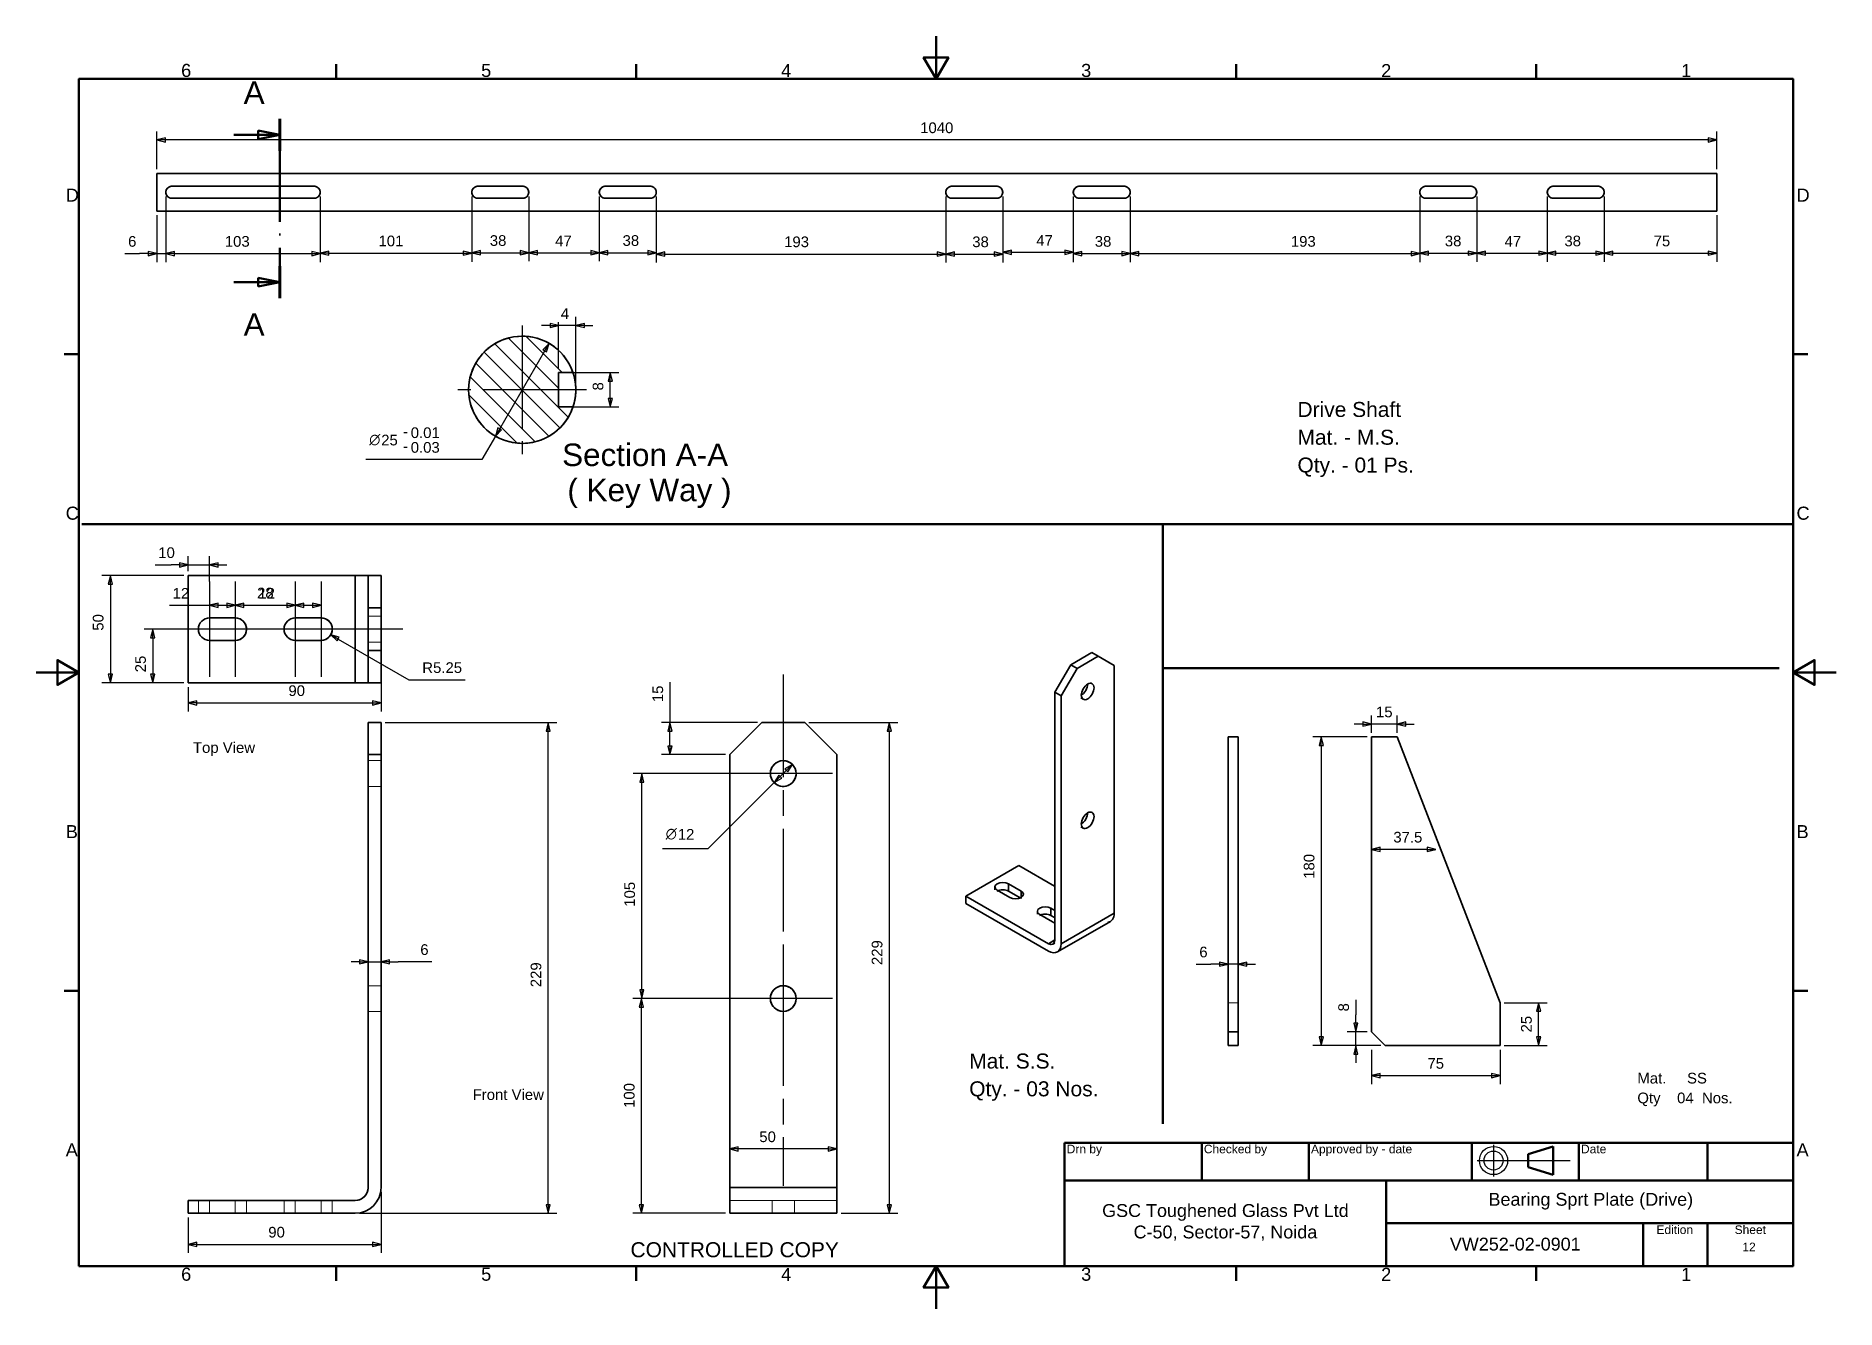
# Paper-space layout 'Bearing Sprt Plate' of a CAD drawing. Header units: millimetres. Extents: x 0 to 420, y 0 to 297.
import ezdxf

# ---------------------------------------------------------------- set-up
doc = ezdxf.new("R2010")
doc.units = ezdxf.units.MM
for name, pattern in [('ACAD_ISO02W100', [15, 12, -3]), ('ACAD_ISO04W100', [30, 24, -3, 0, -3]), ('ACAD_ISO08W100', [36, 24, -3, 6, -3]), ('ACAD_ISO09W100', [45, 24, -3, 6, -3, 6, -3])]:
    doc.linetypes.add(name, pattern=pattern)
for name, color, linetype, lineweight in [('2dTransBorder', 7, 'Continuous', 35), ('2dTransTitleBlock', 7, 'Continuous', 35), ('Center Mark', 7, 'ACAD_ISO08W100', 25), ('Dimensions', 5, 'Continuous', 25), ('Hatch', 7, 'Continuous', 25), ('Hidden Edges', 7, 'ACAD_ISO02W100', 35), ('Section View Lines', 7, 'ACAD_ISO09W100', 70), ('Sketch Lines', 7, 'Continuous', 25), ('Text', 5, 'Continuous', 25), ('Visible Edges', 7, 'Continuous', 50)]:
    doc.layers.add(name, color=color, linetype=linetype, lineweight=lineweight)
doc.layers.add('Title', color=7, linetype='Continuous')
doc.styles.add('Current-ISO', font='ARIAL.TTF')
doc.styles.get("Standard").update_dxf_attribs({"font": 'ARIAL.TTF'})
doc.styles.add('Text Style11', font='ARIAL.TTF')
doc.styles.add('Text Style13', font='AIGDT___.TTF')
doc.styles.add('Text Style6', font='ARIAL.TTF')

psp = doc.layouts.new('Bearing Sprt Plate')

# ---------------------------------------------------------------- texts
at = {"color": 18, "linetype": 'Continuous', "lineweight": 50, "true_color": 0x000000, "insert": (122.76, 196.59), "char_height": 5.25, "attachment_point": 7, "style": 'Text Style11'}
psp.add_mtext('Section A-A ', dxfattribs=at)
at = {"linetype": 'Continuous', "lineweight": 50, "insert": (123.99, 186.87), "char_height": 5.25, "attachment_point": 7, "style": 'Text Style11'}
psp.add_mtext('( Key Way )', dxfattribs=at)
at = {"insert": (398.16, 15.48), "char_height": 2, "attachment_point": 1}
psp.add_mtext('12', dxfattribs=at)
at = {"layer": 'Text', "color": 179, "linetype": 'Continuous', "lineweight": 5, "true_color": 0x262659, "attachment_point": 1, "style": 'Current-ISO'}
for s, insert, char_height, width, line_spacing_factor in [('Drive Shaft\\PMat. - M.S.\\PQty. - 01 Ps.', (294.34, 211.62), 3.5, 27.1704, 1.111143), ('\\W1.00;\\H2.4892;\\lTop View', (36.62, 132.23), 2.4892, 14.495, 0.846), ('Mat. S.S.\\PQty. - 03 Nos.', (217.75, 59.6), 3.5, 30.1582, 1.111143), ('\\W1.00;\\H2.4892;\\lMat.     SS\\PQty    04  Nos.', (373.65, 55.1), 2.4892, 30.9139, 1.111143), ('\\W1.00;\\H2.4892;\\lFront View', (101.89, 51.26), 2.4892, 16.6181, 0.846)]:
    psp.add_mtext(s, dxfattribs=dict(at, insert=insert, char_height=char_height, width=width, line_spacing_factor=line_spacing_factor))

# ---------------------------------------------------------------- blocks, each defined once
blk = doc.blocks.new('2dTransSymbol1')
at = {"color": 179}
for points in [[(199.59, 134.83), (199.09, 136.83), (198.59, 134.83), (199.59, 134.83)], [(198.59, 24.33), (199.09, 22.33), (199.59, 24.33), (198.59, 24.33)]]:
    blk.add_solid(points, dxfattribs=at)
at = {"layer": 'Dimensions', "color": 179, "linetype": 'Continuous', "lineweight": 25, "true_color": 0x262659}
for p, q in [((180.36, 136.83), (201.09, 136.83)), ((199.09, 136.83), (198.59, 134.83)), ((198.59, 134.83), (199.59, 134.83)), ((199.09, 134.83), (199.09, 136.83)), ((199.59, 134.83), (199.09, 136.83)), ((199.09, 134.83), (199.09, 24.33)), ((187.86, 22.33), (201.09, 22.33)), ((198.59, 24.33), (199.09, 22.33)), ((199.59, 24.33), (198.59, 24.33)), ((199.09, 24.33), (199.09, 22.33)), ((199.09, 22.33), (199.59, 24.33))]:
    blk.add_line(p, q, dxfattribs=at)
for points in [[(199.59, 134.83), (199.09, 136.83), (198.59, 134.83), (199.59, 134.83)], [(198.59, 24.33), (199.09, 22.33), (199.59, 24.33), (198.59, 24.33)]]:
    blk.add_lwpolyline(points, dxfattribs=at)
at = {"layer": 'Dimensions', "color": 18, "linetype": 'Continuous', "lineweight": 25, "true_color": 0x000000, "insert": (197.53, 80.24), "char_height": 2.489, "attachment_point": 7, "rotation": 90, "style": 'Text Style6'}
blk.add_mtext('229', dxfattribs=at)
blk = doc.blocks.new('2dTransSymbol2')
at = {"color": 179}
for points in [[(163.86, 37.83), (161.86, 37.33), (163.86, 36.83), (163.86, 37.83)], [(184.86, 36.83), (186.86, 37.33), (184.86, 37.83), (184.86, 36.83)]]:
    blk.add_solid(points, dxfattribs=at)
at = {"layer": 'Dimensions', "color": 179, "linetype": 'Continuous', "lineweight": 25, "true_color": 0x262659}
for p, q in [((161.86, 23.33), (161.86, 39.33)), ((163.86, 37.83), (161.86, 37.33)), ((163.86, 36.83), (163.86, 37.83)), ((186.86, 37.33), (184.86, 37.83)), ((184.86, 37.83), (184.86, 36.83)), ((186.86, 23.33), (186.86, 39.33)), ((163.86, 37.33), (161.86, 37.33)), ((161.86, 37.33), (163.86, 36.83)), ((184.86, 37.33), (163.86, 37.33)), ((184.86, 37.33), (186.86, 37.33)), ((184.86, 36.83), (186.86, 37.33))]:
    blk.add_line(p, q, dxfattribs=at)
for points in [[(163.86, 37.83), (161.86, 37.33), (163.86, 36.83), (163.86, 37.83)], [(184.86, 36.83), (186.86, 37.33), (184.86, 37.83), (184.86, 36.83)]]:
    blk.add_lwpolyline(points, dxfattribs=at)
at = {"layer": 'Dimensions', "linetype": 'Continuous', "lineweight": 25, "insert": (168.77, 38.9), "char_height": 2.489, "attachment_point": 7, "style": 'Text Style6'}
blk.add_mtext('50', dxfattribs=at)
blk = doc.blocks.new('2dTransSymbol3')
at = {"color": 179}
for points in [[(17.85, 169.11), (17.35, 171.11), (16.85, 169.11), (17.85, 169.11)], [(16.85, 148.11), (17.35, 146.11), (17.85, 148.11), (16.85, 148.11)]]:
    blk.add_solid(points, dxfattribs=at)
at = {"layer": 'Dimensions', "color": 179, "linetype": 'Continuous', "lineweight": 25, "true_color": 0x262659}
for p, q in [((34.51, 171.11), (15.35, 171.11)), ((17.35, 171.11), (16.85, 169.11)), ((16.85, 169.11), (17.85, 169.11)), ((17.35, 169.11), (17.35, 171.11)), ((17.85, 169.11), (17.35, 171.11)), ((17.35, 169.11), (17.35, 148.11)), ((16.85, 148.11), (17.35, 146.11)), ((17.85, 148.11), (16.85, 148.11)), ((17.35, 148.11), (17.35, 146.11)), ((17.35, 146.11), (17.85, 148.11)), ((34.51, 146.11), (15.35, 146.11))]:
    blk.add_line(p, q, dxfattribs=at)
for points in [[(17.85, 169.11), (17.35, 171.11), (16.85, 169.11), (17.85, 169.11)], [(16.85, 148.11), (17.35, 146.11), (17.85, 148.11), (16.85, 148.11)]]:
    blk.add_lwpolyline(points, dxfattribs=at)
at = {"layer": 'Dimensions', "color": 18, "linetype": 'Continuous', "lineweight": 25, "true_color": 0x000000, "insert": (15.78, 158.25), "char_height": 2.489, "attachment_point": 7, "rotation": 90, "style": 'Text Style6'}
blk.add_mtext('50', dxfattribs=at)
blk = doc.blocks.new('2dTransSymbol4')
at = {"color": 179}
for points in [[(37.51, 141.91), (35.51, 141.41), (37.51, 140.91), (37.51, 141.91)], [(78.51, 140.91), (80.51, 141.41), (78.51, 141.91), (78.51, 140.91)]]:
    blk.add_solid(points, dxfattribs=at)
at = {"layer": 'Dimensions', "color": 179, "linetype": 'Continuous', "lineweight": 25, "true_color": 0x262659}
for p, q in [((80.51, 152.61), (80.51, 139.41)), ((35.51, 145.11), (35.51, 139.41)), ((37.51, 141.91), (35.51, 141.41)), ((37.51, 141.41), (35.51, 141.41)), ((35.51, 141.41), (37.51, 140.91)), ((37.51, 140.91), (37.51, 141.91)), ((37.51, 141.41), (78.51, 141.41)), ((80.51, 141.41), (78.51, 141.91)), ((78.51, 141.91), (78.51, 140.91)), ((78.51, 141.41), (80.51, 141.41)), ((78.51, 140.91), (80.51, 141.41))]:
    blk.add_line(p, q, dxfattribs=at)
for points in [[(37.51, 141.91), (35.51, 141.41), (37.51, 140.91), (37.51, 141.91)], [(78.51, 140.91), (80.51, 141.41), (78.51, 141.91), (78.51, 140.91)]]:
    blk.add_lwpolyline(points, dxfattribs=at)
at = {"layer": 'Dimensions', "color": 18, "linetype": 'Continuous', "lineweight": 25, "true_color": 0x000000, "insert": (58.9, 142.98), "char_height": 2.489, "attachment_point": 7, "style": 'Text Style6'}
blk.add_mtext('90', dxfattribs=at)
blk = doc.blocks.new('2dTransSymbol5')
at = {"color": 179}
for points in [[(27.73, 156.61), (27.23, 158.61), (26.73, 156.61), (27.73, 156.61)], [(26.73, 148.11), (27.23, 146.11), (27.73, 148.11), (26.73, 148.11)]]:
    blk.add_solid(points, dxfattribs=at)
at = {"layer": 'Dimensions', "color": 179, "linetype": 'Continuous', "lineweight": 25, "true_color": 0x262659}
for p, q in [((29.38, 158.61), (25.23, 158.61)), ((27.23, 158.61), (26.73, 156.61)), ((26.73, 156.61), (27.73, 156.61)), ((27.23, 156.61), (27.23, 158.61)), ((27.73, 156.61), (27.23, 158.61)), ((27.23, 156.61), (27.23, 148.11)), ((26.73, 148.11), (27.23, 146.11)), ((27.73, 148.11), (26.73, 148.11)), ((27.23, 148.11), (27.23, 146.11)), ((27.23, 146.11), (27.73, 148.11)), ((34.51, 146.11), (25.23, 146.11))]:
    blk.add_line(p, q, dxfattribs=at)
for points in [[(27.73, 156.61), (27.23, 158.61), (26.73, 156.61), (27.73, 156.61)], [(26.73, 148.11), (27.23, 146.11), (27.73, 148.11), (26.73, 148.11)]]:
    blk.add_lwpolyline(points, dxfattribs=at)
at = {"layer": 'Dimensions', "linetype": 'Continuous', "lineweight": 25, "insert": (25.67, 148.55), "char_height": 2.489, "attachment_point": 7, "rotation": 90, "style": 'Text Style6'}
blk.add_mtext('25', dxfattribs=at)
blk = doc.blocks.new('2dTransSymbol6')
at = {"color": 179}
for points in [[(33.51, 173.11), (35.51, 173.61), (33.51, 174.11), (33.51, 173.11)], [(42.51, 174.11), (40.51, 173.61), (42.51, 173.11), (42.51, 174.11)]]:
    blk.add_solid(points, dxfattribs=at)
at = {"layer": 'Dimensions', "color": 179, "linetype": 'Continuous', "lineweight": 25, "true_color": 0x262659}
for p, q in [((27.77, 173.61), (31.51, 173.61)), ((33.51, 173.61), (31.51, 173.61)), ((35.51, 173.61), (33.51, 174.11)), ((33.51, 174.11), (33.51, 173.11)), ((33.51, 173.61), (35.51, 173.61)), ((33.51, 173.11), (35.51, 173.61)), ((35.51, 172.11), (35.51, 175.61)), ((35.51, 173.61), (40.51, 173.61)), ((40.51, 169.74), (40.51, 175.61)), ((42.51, 174.11), (40.51, 173.61)), ((42.51, 173.61), (40.51, 173.61)), ((40.51, 173.61), (42.51, 173.11)), ((42.51, 173.11), (42.51, 174.11)), ((42.51, 173.61), (44.51, 173.61))]:
    blk.add_line(p, q, dxfattribs=at)
for points in [[(33.51, 173.11), (35.51, 173.61), (33.51, 174.11), (33.51, 173.11)], [(42.51, 174.11), (40.51, 173.61), (42.51, 173.11), (42.51, 174.11)]]:
    blk.add_lwpolyline(points, dxfattribs=at)
at = {"layer": 'Dimensions', "linetype": 'Continuous', "lineweight": 25, "insert": (28.53, 175.18), "char_height": 2.489, "attachment_point": 7, "style": 'Text Style6'}
blk.add_mtext('10', dxfattribs=at)
blk = doc.blocks.new('2dCenterMark1')
at = {"layer": 'Center Mark', "lineweight": 25}
for p, q in [((40.51, 169.74), (40.51, 147.49)), ((44.51, 158.61), (29.38, 158.61))]:
    blk.add_line(p, q, dxfattribs=at)
blk = doc.blocks.new('2dTransSymbol7')
at = {"color": 179}
for points in [[(75.51, 80.5), (77.51, 81), (75.51, 81.5), (75.51, 80.5)], [(82.51, 81.5), (80.51, 81), (82.51, 80.5), (82.51, 81.5)]]:
    blk.add_solid(points, dxfattribs=at)
at = {"layer": 'Dimensions', "color": 179, "linetype": 'Continuous', "lineweight": 25, "true_color": 0x262659}
for p, q in [((75.51, 81), (73.51, 81)), ((77.51, 81), (75.51, 81.5)), ((75.51, 81.5), (75.51, 80.5)), ((75.51, 81), (77.51, 81)), ((75.51, 80.5), (77.51, 81)), ((77.51, 81), (80.51, 81)), ((82.51, 81.5), (80.51, 81)), ((82.51, 81), (80.51, 81)), ((80.51, 81), (82.51, 80.5)), ((82.51, 80.5), (82.51, 81.5)), ((82.51, 81), (84.51, 81)), ((92.36, 81), (84.51, 81))]:
    blk.add_line(p, q, dxfattribs=at)
for points in [[(75.51, 80.5), (77.51, 81), (75.51, 81.5), (75.51, 80.5)], [(82.51, 81.5), (80.51, 81), (82.51, 80.5), (82.51, 81.5)]]:
    blk.add_lwpolyline(points, dxfattribs=at)
at = {"layer": 'Dimensions', "linetype": 'Continuous', "lineweight": 25, "insert": (89.67, 82.57), "char_height": 2.49, "attachment_point": 7, "style": 'Text Style6'}
blk.add_mtext('6', dxfattribs=at)
blk = doc.blocks.new('2dTransSymbol8')
at = {"color": 179}
for points in [[(37.51, 15.58), (35.51, 15.08), (37.51, 14.58), (37.51, 15.58)], [(78.51, 14.58), (80.51, 15.08), (78.51, 15.58), (78.51, 14.58)]]:
    blk.add_solid(points, dxfattribs=at)
at = {"layer": 'Dimensions', "color": 179, "linetype": 'Continuous', "lineweight": 25, "true_color": 0x262659}
for p, q in [((80.51, 27.33), (80.51, 13.08)), ((35.51, 21.33), (35.51, 13.08)), ((37.51, 15.58), (35.51, 15.08)), ((37.51, 15.08), (35.51, 15.08)), ((35.51, 15.08), (37.51, 14.58)), ((37.51, 14.58), (37.51, 15.58)), ((37.51, 15.08), (78.51, 15.08)), ((80.51, 15.08), (78.51, 15.58)), ((78.51, 15.58), (78.51, 14.58)), ((78.51, 15.08), (80.51, 15.08)), ((78.51, 14.58), (80.51, 15.08))]:
    blk.add_line(p, q, dxfattribs=at)
for points in [[(37.51, 15.58), (35.51, 15.08), (37.51, 14.58), (37.51, 15.58)], [(78.51, 14.58), (80.51, 15.08), (78.51, 15.58), (78.51, 14.58)]]:
    blk.add_lwpolyline(points, dxfattribs=at)
at = {"layer": 'Dimensions', "color": 18, "linetype": 'Continuous', "lineweight": 25, "true_color": 0x000000, "insert": (54.2, 16.64), "char_height": 2.489, "attachment_point": 7, "style": 'Text Style6'}
blk.add_mtext('90', dxfattribs=at)
blk = doc.blocks.new('2dCenterMark2')
at = {"layer": 'Center Mark', "lineweight": 25}
for p, q in [((66.51, 169.74), (66.51, 147.49)), ((85.6, 158.61), (62.51, 158.61))]:
    blk.add_line(p, q, dxfattribs=at)
blk = doc.blocks.new('2dCenterMark3')
at = {"layer": 'Center Mark', "lineweight": 25}
for p, q in [((174.36, 148.06), (174.36, 28.71)), ((185.86, 124.93), (162.86, 124.93))]:
    blk.add_line(p, q, dxfattribs=at)
blk = doc.blocks.new('2dCenterMark4')
at = {"layer": 'Center Mark', "lineweight": 25}
for p, q in [((46.51, 169.74), (46.51, 147.49)), ((57.63, 158.61), (42.51, 158.61))]:
    blk.add_line(p, q, dxfattribs=at)
blk = doc.blocks.new('2dCenterMark5')
at = {"layer": 'Center Mark', "lineweight": 25}
for p, q in [((60.51, 169.74), (60.51, 147.49)), ((64.51, 158.61), (49.38, 158.61))]:
    blk.add_line(p, q, dxfattribs=at)
blk = doc.blocks.new('2dTransSymbol9')
at = {"color": 179}
for points in [[(42.51, 164.7), (40.51, 164.2), (42.51, 163.7), (42.51, 164.7)], [(44.51, 163.7), (46.51, 164.2), (44.51, 164.7), (44.51, 163.7)]]:
    blk.add_solid(points, dxfattribs=at)
at = {"layer": 'Dimensions', "color": 179, "linetype": 'Continuous', "lineweight": 25, "true_color": 0x262659}
for p, q in [((31.12, 164.2), (40.51, 164.2)), ((42.51, 164.7), (40.51, 164.2)), ((42.51, 164.2), (40.51, 164.2)), ((40.51, 164.2), (42.51, 163.7)), ((42.51, 163.7), (42.51, 164.7)), ((42.51, 164.2), (44.51, 164.2)), ((46.51, 164.2), (44.51, 164.7)), ((44.51, 164.7), (44.51, 163.7)), ((44.51, 164.2), (46.51, 164.2)), ((44.51, 163.7), (46.51, 164.2))]:
    blk.add_line(p, q, dxfattribs=at)
for points in [[(42.51, 164.7), (40.51, 164.2), (42.51, 163.7), (42.51, 164.7)], [(44.51, 163.7), (46.51, 164.2), (44.51, 164.7), (44.51, 163.7)]]:
    blk.add_lwpolyline(points, dxfattribs=at)
at = {"layer": 'Dimensions', "color": 18, "linetype": 'Continuous', "lineweight": 25, "true_color": 0x000000, "insert": (31.88, 165.73), "char_height": 2.489, "attachment_point": 7, "style": 'Text Style6'}
blk.add_mtext('12', dxfattribs=at)
blk = doc.blocks.new('2dTransSymbol10')
at = {"color": 179}
for points in [[(48.51, 164.7), (46.51, 164.2), (48.51, 163.7), (48.51, 164.7)], [(58.51, 163.7), (60.51, 164.2), (58.51, 164.7), (58.51, 163.7)]]:
    blk.add_solid(points, dxfattribs=at)
at = {"layer": 'Dimensions', "color": 179, "linetype": 'Continuous', "lineweight": 25, "true_color": 0x262659}
for p, q in [((48.51, 164.7), (46.51, 164.2)), ((48.51, 164.2), (46.51, 164.2)), ((46.51, 164.2), (48.51, 163.7)), ((48.51, 163.7), (48.51, 164.7)), ((48.51, 164.2), (58.51, 164.2)), ((60.51, 164.2), (58.51, 164.7)), ((58.51, 164.7), (58.51, 163.7)), ((58.51, 164.2), (60.51, 164.2)), ((58.51, 163.7), (60.51, 164.2))]:
    blk.add_line(p, q, dxfattribs=at)
for points in [[(48.51, 164.7), (46.51, 164.2), (48.51, 163.7), (48.51, 164.7)], [(58.51, 163.7), (60.51, 164.2), (58.51, 164.7), (58.51, 163.7)]]:
    blk.add_lwpolyline(points, dxfattribs=at)
at = {"layer": 'Dimensions', "linetype": 'Continuous', "lineweight": 25, "insert": (51.58, 165.77), "char_height": 2.489, "attachment_point": 7, "style": 'Text Style6'}
blk.add_mtext('28', dxfattribs=at)
blk = doc.blocks.new('2dTransSymbol11')
at = {"color": 179}
for points in [[(62.51, 164.7), (60.51, 164.2), (62.51, 163.7), (62.51, 164.7)], [(64.51, 163.7), (66.51, 164.2), (64.51, 164.7), (64.51, 163.7)]]:
    blk.add_solid(points, dxfattribs=at)
at = {"layer": 'Dimensions', "color": 179, "linetype": 'Continuous', "lineweight": 25, "true_color": 0x262659}
for p, q in [((51.12, 164.2), (60.51, 164.2)), ((62.51, 164.7), (60.51, 164.2)), ((62.51, 164.2), (60.51, 164.2)), ((60.51, 164.2), (62.51, 163.7)), ((62.51, 163.7), (62.51, 164.7)), ((62.51, 164.2), (64.51, 164.2)), ((66.51, 164.2), (64.51, 164.7)), ((64.51, 164.7), (64.51, 163.7)), ((64.51, 164.2), (66.51, 164.2)), ((64.51, 163.7), (66.51, 164.2))]:
    blk.add_line(p, q, dxfattribs=at)
for points in [[(62.51, 164.7), (60.51, 164.2), (62.51, 163.7), (62.51, 164.7)], [(64.51, 163.7), (66.51, 164.2), (64.51, 164.7), (64.51, 163.7)]]:
    blk.add_lwpolyline(points, dxfattribs=at)
at = {"layer": 'Dimensions', "color": 18, "linetype": 'Continuous', "lineweight": 25, "true_color": 0x000000, "insert": (51.88, 165.73), "char_height": 2.489, "attachment_point": 7, "style": 'Text Style6'}
blk.add_mtext('12', dxfattribs=at)
blk = doc.blocks.new('2dCenterMark6')
at = {"layer": 'Center Mark', "lineweight": 25}
for p, q in [((174.36, 83.93), (174.36, 60.93)), ((185.86, 72.43), (162.86, 72.43))]:
    blk.add_line(p, q, dxfattribs=at)
blk = doc.blocks.new('2dTransSymbol12')
at = {"color": 179}
blk.add_solid([(70.76, 156.73), (68.78, 157.3), (70.26, 155.87), (70.76, 156.73)], dxfattribs=at)
at = {"layer": 'Dimensions', "color": 179, "linetype": 'Continuous', "lineweight": 25, "true_color": 0x262659}
for p, q in [((70.51, 156.3), (68.78, 157.3)), ((70.76, 156.73), (68.78, 157.3)), ((68.78, 157.3), (70.26, 155.87)), ((70.26, 155.87), (70.76, 156.73)), ((70.51, 156.3), (86.97, 146.8)), ((86.97, 146.8), (100.17, 146.8))]:
    blk.add_line(p, q, dxfattribs=at)
blk.add_lwpolyline([(70.76, 156.73), (68.78, 157.3), (70.26, 155.87), (70.76, 156.73)], dxfattribs=at)
at = {"layer": 'Dimensions', "linetype": 'Continuous', "lineweight": 25, "insert": (90.13, 148.36), "char_height": 2.49, "attachment_point": 7, "style": 'Text Style6'}
blk.add_mtext('R', dxfattribs=at)
at = {"layer": 'Dimensions', "color": 18, "linetype": 'Continuous', "lineweight": 25, "true_color": 0x020000, "insert": (92.65, 148.36), "char_height": 2.489, "attachment_point": 7, "style": 'Text Style6'}
blk.add_mtext('5.25', dxfattribs=at)
blk = doc.blocks.new('2dTransSymbol13')
at = {"color": 179}
for points in [[(141.76, 70.43), (141.26, 72.43), (140.76, 70.43), (141.76, 70.43)], [(140.76, 24.33), (141.26, 22.33), (141.76, 24.33), (140.76, 24.33)]]:
    blk.add_solid(points, dxfattribs=at)
at = {"layer": 'Dimensions', "color": 179, "linetype": 'Continuous', "lineweight": 25, "true_color": 0x262659}
for p, q in [((162.86, 72.43), (139.26, 72.43)), ((141.26, 72.43), (140.76, 70.43)), ((141.26, 70.43), (141.26, 72.43)), ((141.76, 70.43), (141.26, 72.43)), ((140.76, 70.43), (141.76, 70.43)), ((141.26, 24.33), (141.26, 70.43)), ((160.86, 22.33), (139.26, 22.33)), ((140.76, 24.33), (141.26, 22.33)), ((141.76, 24.33), (140.76, 24.33)), ((141.26, 24.33), (141.26, 22.33)), ((141.26, 22.33), (141.76, 24.33))]:
    blk.add_line(p, q, dxfattribs=at)
for points in [[(141.76, 70.43), (141.26, 72.43), (140.76, 70.43), (141.76, 70.43)], [(140.76, 24.33), (141.26, 22.33), (141.76, 24.33), (140.76, 24.33)]]:
    blk.add_lwpolyline(points, dxfattribs=at)
at = {"layer": 'Dimensions', "linetype": 'Continuous', "lineweight": 25, "insert": (139.7, 46.91), "char_height": 2.489, "attachment_point": 7, "rotation": 90, "style": 'Text Style6'}
blk.add_mtext('100', dxfattribs=at)
blk = doc.blocks.new('2dTransSymbol14')
at = {"color": 179}
for points in [[(141.86, 122.93), (141.36, 124.93), (140.86, 122.93), (141.86, 122.93)], [(140.86, 74.43), (141.36, 72.43), (141.86, 74.43), (140.86, 74.43)]]:
    blk.add_solid(points, dxfattribs=at)
at = {"layer": 'Dimensions', "color": 179, "linetype": 'Continuous', "lineweight": 25, "true_color": 0x262659}
for p, q in [((162.86, 124.93), (139.36, 124.93)), ((141.36, 124.93), (140.86, 122.93)), ((140.86, 122.93), (141.86, 122.93)), ((141.36, 122.93), (141.36, 124.93)), ((141.86, 122.93), (141.36, 124.93)), ((141.36, 74.43), (141.36, 122.93)), ((162.86, 72.43), (139.36, 72.43)), ((140.86, 74.43), (141.36, 72.43)), ((141.86, 74.43), (140.86, 74.43)), ((141.36, 74.43), (141.36, 72.43)), ((141.36, 72.43), (141.86, 74.43))]:
    blk.add_line(p, q, dxfattribs=at)
for points in [[(141.86, 122.93), (141.36, 124.93), (140.86, 122.93), (141.86, 122.93)], [(140.86, 74.43), (141.36, 72.43), (141.86, 74.43), (140.86, 74.43)]]:
    blk.add_lwpolyline(points, dxfattribs=at)
at = {"layer": 'Dimensions', "color": 18, "linetype": 'Continuous', "lineweight": 25, "true_color": 0x000000, "insert": (139.8, 93.85), "char_height": 2.489, "attachment_point": 7, "rotation": 90, "style": 'Text Style6'}
blk.add_mtext('105', dxfattribs=at)
blk = doc.blocks.new('2dTransSymbol15')
at = {"color": 179}
for points in [[(175.42, 125.29), (176.48, 127.05), (174.71, 125.99), (175.42, 125.29)], [(173.3, 124.58), (172.24, 122.81), (174.01, 123.87), (173.3, 124.58)]]:
    blk.add_solid(points, dxfattribs=at)
at = {"layer": 'Dimensions', "color": 179, "linetype": 'Continuous', "lineweight": 25, "true_color": 0x262659}
for p, q in [((176.48, 127.05), (174.71, 125.99)), ((175.07, 125.64), (176.48, 127.05)), ((175.42, 125.29), (176.48, 127.05)), ((172.24, 122.81), (156.77, 107.35)), ((173.3, 124.58), (172.24, 122.81)), ((173.65, 124.22), (172.24, 122.81)), ((172.24, 122.81), (174.01, 123.87)), ((174.01, 123.87), (173.3, 124.58)), ((173.65, 124.22), (175.07, 125.64)), ((174.71, 125.99), (175.42, 125.29)), ((156.77, 107.35), (146.18, 107.35))]:
    blk.add_line(p, q, dxfattribs=at)
for points in [[(175.42, 125.29), (176.48, 127.05), (174.71, 125.99), (175.42, 125.29)], [(173.3, 124.58), (172.24, 122.81), (174.01, 123.87), (173.3, 124.58)]]:
    blk.add_lwpolyline(points, dxfattribs=at)
at = {"layer": 'Dimensions', "color": 18, "linetype": 'Continuous', "lineweight": 25, "true_color": 0x010000, "insert": (146.94, 109.5), "char_height": 2.5, "attachment_point": 7, "style": 'Text Style13'}
blk.add_mtext('n', dxfattribs=at)
at = {"layer": 'Dimensions', "linetype": 'Continuous', "lineweight": 25, "insert": (149.75, 109.5), "char_height": 2.489, "attachment_point": 7, "style": 'Text Style6'}
blk.add_mtext('12', dxfattribs=at)
blk = doc.blocks.new('2dTransSymbol16')
at = {"color": 179}
for points in [[(148.42, 134.83), (147.92, 136.83), (147.42, 134.83), (148.42, 134.83)], [(147.42, 131.33), (147.92, 129.33), (148.42, 131.33), (147.42, 131.33)]]:
    blk.add_solid(points, dxfattribs=at)
at = {"layer": 'Dimensions', "color": 179, "linetype": 'Continuous', "lineweight": 25, "true_color": 0x262659}
for p, q in [((147.92, 146.22), (147.92, 136.83)), ((168.36, 136.83), (145.92, 136.83)), ((147.92, 136.83), (147.42, 134.83)), ((147.42, 134.83), (148.42, 134.83)), ((147.92, 134.83), (147.92, 136.83)), ((148.42, 134.83), (147.92, 136.83)), ((147.92, 131.33), (147.92, 134.83)), ((147.42, 131.33), (147.92, 129.33)), ((148.42, 131.33), (147.42, 131.33)), ((147.92, 131.33), (147.92, 129.33)), ((147.92, 129.33), (148.42, 131.33)), ((160.86, 129.33), (145.92, 129.33))]:
    blk.add_line(p, q, dxfattribs=at)
for points in [[(148.42, 134.83), (147.92, 136.83), (147.42, 134.83), (148.42, 134.83)], [(147.42, 131.33), (147.92, 129.33), (148.42, 131.33), (147.42, 131.33)]]:
    blk.add_lwpolyline(points, dxfattribs=at)
at = {"layer": 'Dimensions', "linetype": 'Continuous', "lineweight": 25, "insert": (146.36, 141.59), "char_height": 2.489, "attachment_point": 7, "rotation": 90, "style": 'Text Style6'}
blk.add_mtext('15', dxfattribs=at)
blk = doc.blocks.new('2dTransSymbol17')
at = {"color": 179}
for points in [[(120.01, 134.83), (119.51, 136.83), (119.01, 134.83), (120.01, 134.83)], [(119.01, 24.33), (119.51, 22.33), (120.01, 24.33), (119.01, 24.33)]]:
    blk.add_solid(points, dxfattribs=at)
at = {"layer": 'Dimensions', "color": 179, "linetype": 'Continuous', "lineweight": 25, "true_color": 0x262659}
for p, q in [((81.51, 136.83), (121.51, 136.83)), ((119.51, 136.83), (119.01, 134.83)), ((119.01, 134.83), (120.01, 134.83)), ((119.51, 134.83), (119.51, 136.83)), ((120.01, 134.83), (119.51, 136.83)), ((119.51, 24.33), (119.51, 134.83)), ((75.51, 22.33), (121.51, 22.33)), ((119.01, 24.33), (119.51, 22.33)), ((120.01, 24.33), (119.01, 24.33)), ((119.51, 24.33), (119.51, 22.33)), ((119.51, 22.33), (120.01, 24.33))]:
    blk.add_line(p, q, dxfattribs=at)
for points in [[(120.01, 134.83), (119.51, 136.83), (119.01, 134.83), (120.01, 134.83)], [(119.01, 24.33), (119.51, 22.33), (120.01, 24.33), (119.01, 24.33)]]:
    blk.add_lwpolyline(points, dxfattribs=at)
at = {"layer": 'Dimensions', "linetype": 'Continuous', "lineweight": 25, "insert": (117.94, 75.08), "char_height": 2.489, "attachment_point": 7, "rotation": 90, "style": 'Text Style6'}
blk.add_mtext('229', dxfattribs=at)
blk = doc.blocks.new('2dTransSymbol18')
at = {"color": 179}
for points in [[(26.18, 245.73), (28.18, 246.23), (26.18, 246.73), (26.18, 245.73)], [(32.28, 246.73), (30.28, 246.23), (32.28, 245.73), (32.28, 246.73)]]:
    blk.add_solid(points, dxfattribs=at)
at = {"layer": 'Dimensions', "color": 179, "linetype": 'Continuous', "lineweight": 25, "true_color": 0x262659}
for p, q in [((30.28, 259.54), (30.28, 244.23)), ((28.18, 255.17), (28.18, 244.23)), ((20.72, 246.23), (24.18, 246.23)), ((26.18, 246.23), (24.18, 246.23)), ((28.18, 246.23), (26.18, 246.73)), ((26.18, 246.73), (26.18, 245.73)), ((26.18, 246.23), (28.18, 246.23)), ((26.18, 245.73), (28.18, 246.23)), ((28.18, 246.23), (30.28, 246.23)), ((32.28, 246.73), (30.28, 246.23)), ((32.28, 246.23), (30.28, 246.23)), ((30.28, 246.23), (32.28, 245.73)), ((32.28, 245.73), (32.28, 246.73)), ((32.28, 246.23), (34.28, 246.23))]:
    blk.add_line(p, q, dxfattribs=at)
for points in [[(26.18, 245.73), (28.18, 246.23), (26.18, 246.73), (26.18, 245.73)], [(32.28, 246.73), (30.28, 246.23), (32.28, 245.73), (32.28, 246.73)]]:
    blk.add_lwpolyline(points, dxfattribs=at)
at = {"layer": 'Dimensions', "color": 18, "linetype": 'Continuous', "lineweight": 25, "true_color": 0x000000, "insert": (21.49, 247.8), "char_height": 2.49, "attachment_point": 7, "style": 'Text Style6'}
blk.add_mtext('6', dxfattribs=at)
blk = doc.blocks.new('2dTransSymbol19')
at = {"color": 179}
for points in [[(32.28, 246.73), (30.28, 246.23), (32.28, 245.73), (32.28, 246.73)], [(64.33, 245.73), (66.33, 246.23), (64.33, 246.73), (64.33, 245.73)]]:
    blk.add_solid(points, dxfattribs=at)
at = {"layer": 'Dimensions', "color": 179, "linetype": 'Continuous', "lineweight": 25, "true_color": 0x262659}
for p, q in [((30.28, 259.54), (30.28, 244.23)), ((66.33, 259.54), (66.33, 244.23)), ((32.28, 246.73), (30.28, 246.23)), ((32.28, 246.23), (30.28, 246.23)), ((30.28, 246.23), (32.28, 245.73)), ((32.28, 245.73), (32.28, 246.73)), ((32.28, 246.23), (64.33, 246.23)), ((66.33, 246.23), (64.33, 246.73)), ((64.33, 246.73), (64.33, 245.73)), ((64.33, 246.23), (66.33, 246.23)), ((64.33, 245.73), (66.33, 246.23))]:
    blk.add_line(p, q, dxfattribs=at)
for points in [[(32.28, 246.73), (30.28, 246.23), (32.28, 245.73), (32.28, 246.73)], [(64.33, 245.73), (66.33, 246.23), (64.33, 246.73), (64.33, 245.73)]]:
    blk.add_lwpolyline(points, dxfattribs=at)
at = {"layer": 'Dimensions', "linetype": 'Continuous', "lineweight": 25, "insert": (44.06, 247.8), "char_height": 2.489, "attachment_point": 7, "style": 'Text Style6'}
blk.add_mtext('103', dxfattribs=at)
blk = doc.blocks.new('2dTransSymbol20')
at = {"color": 179}
for points in [[(68.33, 246.83), (66.33, 246.33), (68.33, 245.83), (68.33, 246.83)], [(99.68, 245.83), (101.68, 246.33), (99.68, 246.83), (99.68, 245.83)]]:
    blk.add_solid(points, dxfattribs=at)
at = {"layer": 'Dimensions', "color": 179, "linetype": 'Continuous', "lineweight": 25, "true_color": 0x262659}
for p, q in [((66.33, 259.54), (66.33, 244.33)), ((101.68, 259.54), (101.68, 244.33)), ((68.33, 246.83), (66.33, 246.33)), ((68.33, 246.33), (66.33, 246.33)), ((66.33, 246.33), (68.33, 245.83)), ((68.33, 245.83), (68.33, 246.83)), ((68.33, 246.33), (99.68, 246.33)), ((101.68, 246.33), (99.68, 246.83)), ((99.68, 246.83), (99.68, 245.83)), ((99.68, 246.33), (101.68, 246.33)), ((99.68, 245.83), (101.68, 246.33))]:
    blk.add_line(p, q, dxfattribs=at)
for points in [[(68.33, 246.83), (66.33, 246.33), (68.33, 245.83), (68.33, 246.83)], [(99.68, 245.83), (101.68, 246.33), (99.68, 246.83), (99.68, 245.83)]]:
    blk.add_lwpolyline(points, dxfattribs=at)
at = {"layer": 'Dimensions', "color": 18, "linetype": 'Continuous', "lineweight": 25, "true_color": 0x000000, "insert": (79.92, 247.9), "char_height": 2.489, "attachment_point": 7, "style": 'Text Style6'}
blk.add_mtext('101', dxfattribs=at)
blk = doc.blocks.new('2dTransSymbol21')
at = {"color": 179}
for points in [[(103.68, 246.93), (101.68, 246.43), (103.68, 245.93), (103.68, 246.93)], [(112.98, 245.93), (114.98, 246.43), (112.98, 246.93), (112.98, 245.93)]]:
    blk.add_solid(points, dxfattribs=at)
at = {"layer": 'Dimensions', "color": 179, "linetype": 'Continuous', "lineweight": 25, "true_color": 0x262659}
for p, q in [((101.68, 259.54), (101.68, 244.43)), ((114.98, 259.54), (114.98, 244.43)), ((103.68, 246.93), (101.68, 246.43)), ((103.68, 246.43), (101.68, 246.43)), ((101.68, 246.43), (103.68, 245.93)), ((103.68, 245.93), (103.68, 246.93)), ((103.68, 246.43), (112.98, 246.43)), ((114.98, 246.43), (112.98, 246.93)), ((112.98, 246.93), (112.98, 245.93)), ((112.98, 246.43), (114.98, 246.43)), ((112.98, 245.93), (114.98, 246.43))]:
    blk.add_line(p, q, dxfattribs=at)
for points in [[(103.68, 246.93), (101.68, 246.43), (103.68, 245.93), (103.68, 246.93)], [(112.98, 245.93), (114.98, 246.43), (112.98, 246.93), (112.98, 245.93)]]:
    blk.add_lwpolyline(points, dxfattribs=at)
at = {"layer": 'Dimensions', "color": 18, "linetype": 'Continuous', "lineweight": 25, "true_color": 0x010000, "insert": (105.89, 248), "char_height": 2.489, "attachment_point": 7, "style": 'Text Style6'}
blk.add_mtext('38', dxfattribs=at)
blk = doc.blocks.new('2dTransSymbol22')
at = {"color": 179}
for points in [[(116.98, 246.93), (114.98, 246.43), (116.98, 245.93), (116.98, 246.93)], [(129.43, 245.93), (131.43, 246.43), (129.43, 246.93), (129.43, 245.93)]]:
    blk.add_solid(points, dxfattribs=at)
at = {"layer": 'Dimensions', "color": 179, "linetype": 'Continuous', "lineweight": 25, "true_color": 0x262659}
for p, q in [((114.98, 259.54), (114.98, 244.43)), ((131.43, 259.54), (131.43, 244.43)), ((116.98, 246.93), (114.98, 246.43)), ((116.98, 246.43), (114.98, 246.43)), ((114.98, 246.43), (116.98, 245.93)), ((116.98, 245.93), (116.98, 246.93)), ((116.98, 246.43), (129.43, 246.43)), ((131.43, 246.43), (129.43, 246.93)), ((129.43, 246.93), (129.43, 245.93)), ((129.43, 246.43), (131.43, 246.43)), ((129.43, 245.93), (131.43, 246.43))]:
    blk.add_line(p, q, dxfattribs=at)
for points in [[(116.98, 246.93), (114.98, 246.43), (116.98, 245.93), (116.98, 246.93)], [(129.43, 245.93), (131.43, 246.43), (129.43, 246.93), (129.43, 245.93)]]:
    blk.add_lwpolyline(points, dxfattribs=at)
at = {"layer": 'Dimensions', "color": 18, "linetype": 'Continuous', "lineweight": 25, "true_color": 0x000000, "insert": (121.13, 247.95), "char_height": 2.489, "attachment_point": 7, "style": 'Text Style6'}
blk.add_mtext('47', dxfattribs=at)
blk = doc.blocks.new('2dTransSymbol23')
at = {"color": 179}
for points in [[(133.43, 246.93), (131.43, 246.43), (133.43, 245.93), (133.43, 246.93)], [(142.73, 245.93), (144.73, 246.43), (142.73, 246.93), (142.73, 245.93)]]:
    blk.add_solid(points, dxfattribs=at)
at = {"layer": 'Dimensions', "color": 179, "linetype": 'Continuous', "lineweight": 25, "true_color": 0x262659}
for p, q in [((131.43, 259.54), (131.43, 244.43)), ((144.73, 259.54), (144.73, 244.43)), ((133.43, 246.93), (131.43, 246.43)), ((133.43, 246.43), (131.43, 246.43)), ((131.43, 246.43), (133.43, 245.93)), ((133.43, 245.93), (133.43, 246.93)), ((133.43, 246.43), (142.73, 246.43)), ((144.73, 246.43), (142.73, 246.93)), ((142.73, 246.93), (142.73, 245.93)), ((142.73, 246.43), (144.73, 246.43)), ((142.73, 245.93), (144.73, 246.43))]:
    blk.add_line(p, q, dxfattribs=at)
for points in [[(133.43, 246.93), (131.43, 246.43), (133.43, 245.93), (133.43, 246.93)], [(142.73, 245.93), (144.73, 246.43), (142.73, 246.93), (142.73, 245.93)]]:
    blk.add_lwpolyline(points, dxfattribs=at)
at = {"layer": 'Dimensions', "color": 18, "linetype": 'Continuous', "lineweight": 25, "true_color": 0x000000, "insert": (136.87, 248), "char_height": 2.489, "attachment_point": 7, "style": 'Text Style6'}
blk.add_mtext('38', dxfattribs=at)
blk = doc.blocks.new('2dTransSymbol24')
at = {"color": 179}
for points in [[(146.73, 246.63), (144.73, 246.13), (146.73, 245.63), (146.73, 246.63)], [(210.28, 245.63), (212.28, 246.13), (210.28, 246.63), (210.28, 245.63)]]:
    blk.add_solid(points, dxfattribs=at)
at = {"layer": 'Dimensions', "color": 179, "linetype": 'Continuous', "lineweight": 25, "true_color": 0x262659}
for p, q in [((144.73, 259.54), (144.73, 244.13)), ((212.28, 259.54), (212.28, 244.13)), ((146.73, 246.63), (144.73, 246.13)), ((146.73, 246.13), (144.73, 246.13)), ((144.73, 246.13), (146.73, 245.63)), ((146.73, 245.63), (146.73, 246.63)), ((146.73, 246.13), (210.28, 246.13)), ((212.28, 246.13), (210.28, 246.63)), ((210.28, 246.63), (210.28, 245.63)), ((210.28, 246.13), (212.28, 246.13)), ((210.28, 245.63), (212.28, 246.13))]:
    blk.add_line(p, q, dxfattribs=at)
for points in [[(146.73, 246.63), (144.73, 246.13), (146.73, 245.63), (146.73, 246.63)], [(210.28, 245.63), (212.28, 246.13), (210.28, 246.63), (210.28, 245.63)]]:
    blk.add_lwpolyline(points, dxfattribs=at)
at = {"layer": 'Dimensions', "linetype": 'Continuous', "lineweight": 25, "insert": (174.56, 247.7), "char_height": 2.489, "attachment_point": 7, "style": 'Text Style6'}
blk.add_mtext('193', dxfattribs=at)
blk = doc.blocks.new('2dTransSymbol25')
at = {"color": 179}
for points in [[(214.28, 246.63), (212.28, 246.13), (214.28, 245.63), (214.28, 246.63)], [(223.58, 245.63), (225.58, 246.13), (223.58, 246.63), (223.58, 245.63)]]:
    blk.add_solid(points, dxfattribs=at)
at = {"layer": 'Dimensions', "color": 179, "linetype": 'Continuous', "lineweight": 25, "true_color": 0x262659}
for p, q in [((212.28, 259.54), (212.28, 244.13)), ((225.58, 259.54), (225.58, 244.13)), ((214.28, 246.63), (212.28, 246.13)), ((214.28, 246.13), (212.28, 246.13)), ((212.28, 246.13), (214.28, 245.63)), ((214.28, 245.63), (214.28, 246.63)), ((214.28, 246.13), (223.58, 246.13)), ((225.58, 246.13), (223.58, 246.63)), ((223.58, 246.63), (223.58, 245.63)), ((223.58, 246.13), (225.58, 246.13)), ((223.58, 245.63), (225.58, 246.13))]:
    blk.add_line(p, q, dxfattribs=at)
for points in [[(214.28, 246.63), (212.28, 246.13), (214.28, 245.63), (214.28, 246.63)], [(223.58, 245.63), (225.58, 246.13), (223.58, 246.63), (223.58, 245.63)]]:
    blk.add_lwpolyline(points, dxfattribs=at)
at = {"layer": 'Dimensions', "linetype": 'Continuous', "lineweight": 25, "insert": (218.46, 247.7), "char_height": 2.489, "attachment_point": 7, "style": 'Text Style6'}
blk.add_mtext('38', dxfattribs=at)
blk = doc.blocks.new('2dTransSymbol26')
at = {"color": 179}
for points in [[(227.58, 247.03), (225.58, 246.53), (227.58, 246.03), (227.58, 247.03)], [(240.03, 246.03), (242.03, 246.53), (240.03, 247.03), (240.03, 246.03)]]:
    blk.add_solid(points, dxfattribs=at)
at = {"layer": 'Dimensions', "color": 179, "linetype": 'Continuous', "lineweight": 25, "true_color": 0x262659}
for p, q in [((225.58, 259.54), (225.58, 244.53)), ((242.03, 259.54), (242.03, 244.53)), ((227.58, 247.03), (225.58, 246.53)), ((227.58, 246.53), (225.58, 246.53)), ((225.58, 246.53), (227.58, 246.03)), ((227.58, 246.03), (227.58, 247.03)), ((227.58, 246.53), (240.03, 246.53)), ((242.03, 246.53), (240.03, 247.03)), ((240.03, 247.03), (240.03, 246.03)), ((240.03, 246.53), (242.03, 246.53)), ((240.03, 246.03), (242.03, 246.53))]:
    blk.add_line(p, q, dxfattribs=at)
for points in [[(227.58, 247.03), (225.58, 246.53), (227.58, 246.03), (227.58, 247.03)], [(240.03, 246.03), (242.03, 246.53), (240.03, 247.03), (240.03, 246.03)]]:
    blk.add_lwpolyline(points, dxfattribs=at)
at = {"layer": 'Dimensions', "color": 18, "linetype": 'Continuous', "lineweight": 25, "true_color": 0x000000, "insert": (233.4, 248.05), "char_height": 2.489, "attachment_point": 7, "style": 'Text Style6'}
blk.add_mtext('47', dxfattribs=at)
blk = doc.blocks.new('2dTransSymbol27')
at = {"color": 179}
for points in [[(244.03, 246.73), (242.03, 246.23), (244.03, 245.73), (244.03, 246.73)], [(253.33, 245.73), (255.33, 246.23), (253.33, 246.73), (253.33, 245.73)]]:
    blk.add_solid(points, dxfattribs=at)
at = {"layer": 'Dimensions', "color": 179, "linetype": 'Continuous', "lineweight": 25, "true_color": 0x262659}
for p, q in [((242.03, 259.54), (242.03, 244.23)), ((255.33, 259.54), (255.33, 244.23)), ((244.03, 246.73), (242.03, 246.23)), ((244.03, 246.23), (242.03, 246.23)), ((242.03, 246.23), (244.03, 245.73)), ((244.03, 245.73), (244.03, 246.73)), ((244.03, 246.23), (253.33, 246.23)), ((255.33, 246.23), (253.33, 246.73)), ((253.33, 246.73), (253.33, 245.73)), ((253.33, 246.23), (255.33, 246.23)), ((253.33, 245.73), (255.33, 246.23))]:
    blk.add_line(p, q, dxfattribs=at)
for points in [[(244.03, 246.73), (242.03, 246.23), (244.03, 245.73), (244.03, 246.73)], [(253.33, 245.73), (255.33, 246.23), (253.33, 246.73), (253.33, 245.73)]]:
    blk.add_lwpolyline(points, dxfattribs=at)
at = {"layer": 'Dimensions', "color": 178, "linetype": 'Continuous', "lineweight": 25, "true_color": 0x000001, "insert": (247.05, 247.8), "char_height": 2.489, "attachment_point": 7, "style": 'Text Style6'}
blk.add_mtext('38', dxfattribs=at)
blk = doc.blocks.new('2dTransSymbol28')
at = {"color": 179}
for points in [[(257.33, 246.73), (255.33, 246.23), (257.33, 245.73), (257.33, 246.73)], [(320.88, 245.73), (322.88, 246.23), (320.88, 246.73), (320.88, 245.73)]]:
    blk.add_solid(points, dxfattribs=at)
at = {"layer": 'Dimensions', "color": 179, "linetype": 'Continuous', "lineweight": 25, "true_color": 0x262659}
for p, q in [((255.33, 259.54), (255.33, 244.23)), ((322.88, 259.54), (322.88, 244.23)), ((257.33, 246.73), (255.33, 246.23)), ((257.33, 246.23), (255.33, 246.23)), ((255.33, 246.23), (257.33, 245.73)), ((257.33, 245.73), (257.33, 246.73)), ((257.33, 246.23), (320.88, 246.23)), ((322.88, 246.23), (320.88, 246.73)), ((320.88, 246.73), (320.88, 245.73)), ((320.88, 246.23), (322.88, 246.23)), ((320.88, 245.73), (322.88, 246.23))]:
    blk.add_line(p, q, dxfattribs=at)
for points in [[(257.33, 246.73), (255.33, 246.23), (257.33, 245.73), (257.33, 246.73)], [(320.88, 245.73), (322.88, 246.23), (320.88, 246.73), (320.88, 245.73)]]:
    blk.add_lwpolyline(points, dxfattribs=at)
at = {"layer": 'Dimensions', "color": 18, "linetype": 'Continuous', "lineweight": 25, "true_color": 0x000000, "insert": (292.8, 247.8), "char_height": 2.489, "attachment_point": 7, "style": 'Text Style6'}
blk.add_mtext('193', dxfattribs=at)
blk = doc.blocks.new('2dTransSymbol29')
at = {"color": 179}
for points in [[(324.88, 246.83), (322.88, 246.33), (324.88, 245.83), (324.88, 246.83)], [(334.18, 245.83), (336.18, 246.33), (334.18, 246.83), (334.18, 245.83)]]:
    blk.add_solid(points, dxfattribs=at)
at = {"layer": 'Dimensions', "color": 179, "linetype": 'Continuous', "lineweight": 25, "true_color": 0x262659}
for p, q in [((322.88, 259.54), (322.88, 244.33)), ((336.18, 259.54), (336.18, 244.33)), ((324.88, 246.83), (322.88, 246.33)), ((324.88, 246.33), (322.88, 246.33)), ((322.88, 246.33), (324.88, 245.83)), ((324.88, 245.83), (324.88, 246.83)), ((324.88, 246.33), (334.18, 246.33)), ((336.18, 246.33), (334.18, 246.83)), ((334.18, 246.83), (334.18, 245.83)), ((334.18, 246.33), (336.18, 246.33)), ((334.18, 245.83), (336.18, 246.33))]:
    blk.add_line(p, q, dxfattribs=at)
for points in [[(324.88, 246.83), (322.88, 246.33), (324.88, 245.83), (324.88, 246.83)], [(334.18, 245.83), (336.18, 246.33), (334.18, 246.83), (334.18, 245.83)]]:
    blk.add_lwpolyline(points, dxfattribs=at)
at = {"layer": 'Dimensions', "color": 18, "linetype": 'Continuous', "lineweight": 25, "true_color": 0x000000, "insert": (328.73, 247.9), "char_height": 2.489, "attachment_point": 7, "style": 'Text Style6'}
blk.add_mtext('38', dxfattribs=at)
blk = doc.blocks.new('2dTransSymbol30')
at = {"color": 179}
for points in [[(338.18, 246.83), (336.18, 246.33), (338.18, 245.83), (338.18, 246.83)], [(350.63, 245.83), (352.63, 246.33), (350.63, 246.83), (350.63, 245.83)]]:
    blk.add_solid(points, dxfattribs=at)
at = {"layer": 'Dimensions', "color": 179, "linetype": 'Continuous', "lineweight": 25, "true_color": 0x262659}
for p, q in [((336.18, 259.54), (336.18, 244.33)), ((352.63, 259.54), (352.63, 244.33)), ((338.18, 246.83), (336.18, 246.33)), ((338.18, 246.33), (336.18, 246.33)), ((336.18, 246.33), (338.18, 245.83)), ((338.18, 245.83), (338.18, 246.83)), ((338.18, 246.33), (350.63, 246.33)), ((352.63, 246.33), (350.63, 246.83)), ((350.63, 246.83), (350.63, 245.83)), ((350.63, 246.33), (352.63, 246.33)), ((350.63, 245.83), (352.63, 246.33))]:
    blk.add_line(p, q, dxfattribs=at)
for points in [[(338.18, 246.83), (336.18, 246.33), (338.18, 245.83), (338.18, 246.83)], [(350.63, 245.83), (352.63, 246.33), (350.63, 246.83), (350.63, 245.83)]]:
    blk.add_lwpolyline(points, dxfattribs=at)
at = {"layer": 'Dimensions', "color": 18, "linetype": 'Continuous', "lineweight": 25, "true_color": 0x000000, "insert": (342.68, 247.85), "char_height": 2.489, "attachment_point": 7, "style": 'Text Style6'}
blk.add_mtext('47', dxfattribs=at)
blk = doc.blocks.new('2dTransSymbol31')
at = {"color": 179}
for points in [[(354.63, 246.83), (352.63, 246.33), (354.63, 245.83), (354.63, 246.83)], [(363.93, 245.83), (365.93, 246.33), (363.93, 246.83), (363.93, 245.83)]]:
    blk.add_solid(points, dxfattribs=at)
at = {"layer": 'Dimensions', "color": 179, "linetype": 'Continuous', "lineweight": 25, "true_color": 0x262659}
for p, q in [((352.63, 259.54), (352.63, 244.33)), ((365.93, 259.54), (365.93, 244.33)), ((354.63, 246.83), (352.63, 246.33)), ((354.63, 246.33), (352.63, 246.33)), ((352.63, 246.33), (354.63, 245.83)), ((354.63, 245.83), (354.63, 246.83)), ((354.63, 246.33), (363.93, 246.33)), ((365.93, 246.33), (363.93, 246.83)), ((363.93, 246.83), (363.93, 245.83)), ((363.93, 246.33), (365.93, 246.33)), ((363.93, 245.83), (365.93, 246.33))]:
    blk.add_line(p, q, dxfattribs=at)
for points in [[(354.63, 246.83), (352.63, 246.33), (354.63, 245.83), (354.63, 246.83)], [(363.93, 245.83), (365.93, 246.33), (363.93, 246.83), (363.93, 245.83)]]:
    blk.add_lwpolyline(points, dxfattribs=at)
at = {"layer": 'Dimensions', "color": 178, "linetype": 'Continuous', "lineweight": 25, "true_color": 0x000001, "insert": (356.63, 247.9), "char_height": 2.489, "attachment_point": 7, "line_spacing_factor": 0.35, "style": 'Text Style6'}
blk.add_mtext('38', dxfattribs=at)
blk = doc.blocks.new('2dTransSymbol32')
at = {"color": 179}
for points in [[(367.93, 246.83), (365.93, 246.33), (367.93, 245.83), (367.93, 246.83)], [(390.18, 245.83), (392.18, 246.33), (390.18, 246.83), (390.18, 245.83)]]:
    blk.add_solid(points, dxfattribs=at)
at = {"layer": 'Dimensions', "color": 179, "linetype": 'Continuous', "lineweight": 25, "true_color": 0x262659}
for p, q in [((365.93, 259.54), (365.93, 244.33)), ((392.18, 255.17), (392.18, 244.33)), ((367.93, 246.83), (365.93, 246.33)), ((367.93, 246.33), (365.93, 246.33)), ((365.93, 246.33), (367.93, 245.83)), ((367.93, 245.83), (367.93, 246.83)), ((367.93, 246.33), (390.18, 246.33)), ((392.18, 246.33), (390.18, 246.83)), ((390.18, 246.83), (390.18, 245.83)), ((390.18, 246.33), (392.18, 246.33)), ((390.18, 245.83), (392.18, 246.33))]:
    blk.add_line(p, q, dxfattribs=at)
for points in [[(367.93, 246.83), (365.93, 246.33), (367.93, 245.83), (367.93, 246.83)], [(390.18, 245.83), (392.18, 246.33), (390.18, 246.83), (390.18, 245.83)]]:
    blk.add_lwpolyline(points, dxfattribs=at)
at = {"layer": 'Dimensions', "color": 178, "linetype": 'Continuous', "lineweight": 25, "true_color": 0x000001, "insert": (377.45, 247.9), "char_height": 2.489, "attachment_point": 7, "style": 'Text Style6'}
blk.add_mtext('75', dxfattribs=at)
blk = doc.blocks.new('2dTransSection0')
at = {"color": 179}
for points in [[(51.86, 272.94), (56.86, 273.94), (51.86, 274.94), (51.86, 272.94)], [(51.86, 238.56), (56.86, 239.56), (51.86, 240.56), (51.86, 238.56)]]:
    blk.add_solid(points, dxfattribs=at)
at = {"layer": 'Section View Lines', "color": 179, "linetype": 'ACAD_ISO04W100', "lineweight": 50, "true_color": 0x262659}
for p, q in [((56.86, 277.67), (56.86, 235.83)), ((46.19, 273.94), (51.86, 273.94)), ((56.86, 273.94), (51.86, 274.94)), ((51.86, 274.94), (51.86, 272.94)), ((51.86, 273.94), (56.86, 273.94)), ((51.86, 272.94), (56.86, 273.94)), ((46.19, 239.56), (51.86, 239.56)), ((56.86, 239.56), (51.86, 240.56)), ((51.86, 240.56), (51.86, 238.56)), ((51.86, 239.56), (56.86, 239.56)), ((51.86, 238.56), (56.86, 239.56))]:
    blk.add_line(p, q, dxfattribs=at)
at = {"layer": 'Section View Lines', "color": 179, "linetype": 'ACAD_ISO04W100', "lineweight": 100, "true_color": 0x262659}
for p, q in [((56.86, 277.67), (56.86, 270.21)), ((56.86, 243.29), (56.86, 235.83))]:
    blk.add_line(p, q, dxfattribs=at)
at = {"layer": 'Section View Lines', "color": 179, "linetype": 'ACAD_ISO04W100', "lineweight": 50, "true_color": 0x262659}
for points in [[(51.86, 272.94), (56.86, 273.94), (51.86, 274.94), (51.86, 272.94)], [(51.86, 238.56), (56.86, 239.56), (51.86, 240.56), (51.86, 238.56)]]:
    blk.add_lwpolyline(points, dxfattribs=at)
at = {"layer": 'Section View Lines', "linetype": 'ACAD_ISO04W100', "lineweight": 50, "char_height": 5.25, "attachment_point": 7, "style": 'Text Style11'}
for insert in [(48.45, 281.17), (48.45, 227.08)]:
    blk.add_mtext('A', dxfattribs=dict(at, insert=insert))
blk = doc.blocks.new('2dTransSymbol33')
at = {"color": 179}
for points in [[(30.18, 273.24), (28.18, 272.74), (30.18, 272.24), (30.18, 273.24)], [(390.18, 272.24), (392.18, 272.74), (390.18, 273.24), (390.18, 272.24)]]:
    blk.add_solid(points, dxfattribs=at)
at = {"layer": 'Dimensions', "color": 179, "linetype": 'Continuous', "lineweight": 25, "true_color": 0x262659}
for p, q in [((28.18, 265.92), (28.18, 274.74)), ((30.18, 273.24), (28.18, 272.74)), ((30.18, 272.24), (30.18, 273.24)), ((392.18, 272.74), (390.18, 273.24)), ((390.18, 273.24), (390.18, 272.24)), ((392.18, 265.92), (392.18, 274.74)), ((30.18, 272.74), (28.18, 272.74)), ((28.18, 272.74), (30.18, 272.24)), ((390.18, 272.74), (30.18, 272.74)), ((390.18, 272.74), (392.18, 272.74)), ((390.18, 272.24), (392.18, 272.74))]:
    blk.add_line(p, q, dxfattribs=at)
for points in [[(30.18, 273.24), (28.18, 272.74), (30.18, 272.24), (30.18, 273.24)], [(390.18, 272.24), (392.18, 272.74), (390.18, 273.24), (390.18, 272.24)]]:
    blk.add_lwpolyline(points, dxfattribs=at)
at = {"layer": 'Dimensions', "color": 18, "linetype": 'Continuous', "lineweight": 25, "true_color": 0x000000, "insert": (206.31, 274.31), "char_height": 2.489, "attachment_point": 7, "style": 'Text Style6'}
blk.add_mtext('1040', dxfattribs=at)
blk = doc.blocks.new('2dTransSymbol34')
at = {"color": 179}
for points in [[(119.95, 228.96), (121.95, 229.46), (119.95, 229.96), (119.95, 228.96)], [(127.95, 229.96), (125.95, 229.46), (127.95, 228.96), (127.95, 229.96)]]:
    blk.add_solid(points, dxfattribs=at)
at = {"layer": 'Dimensions', "color": 179, "linetype": 'Continuous', "lineweight": 25, "true_color": 0x262659}
for p, q in [((125.95, 215.46), (125.95, 231.46)), ((119.95, 229.46), (117.95, 229.46)), ((121.95, 229.46), (119.95, 229.96)), ((119.95, 229.96), (119.95, 228.96)), ((119.95, 229.46), (121.95, 229.46)), ((119.95, 228.96), (121.95, 229.46)), ((121.95, 219.46), (121.95, 230.22)), ((125.95, 229.46), (121.95, 229.46)), ((127.95, 229.96), (125.95, 229.46)), ((127.95, 229.46), (125.95, 229.46)), ((125.95, 229.46), (127.95, 228.96)), ((127.95, 228.96), (127.95, 229.96)), ((127.95, 229.46), (129.95, 229.46))]:
    blk.add_line(p, q, dxfattribs=at)
for points in [[(119.95, 228.96), (121.95, 229.46), (119.95, 229.96), (119.95, 228.96)], [(127.95, 229.96), (125.95, 229.46), (127.95, 228.96), (127.95, 229.96)]]:
    blk.add_lwpolyline(points, dxfattribs=at)
at = {"layer": 'Dimensions', "linetype": 'Continuous', "lineweight": 25, "insert": (122.45, 230.99), "char_height": 2.49, "attachment_point": 7, "style": 'Text Style6'}
blk.add_mtext('4', dxfattribs=at)
blk = doc.blocks.new('2dTransSymbol35')
at = {"color": 179}
for points in [[(134.48, 216.46), (133.98, 218.46), (133.48, 216.46), (134.48, 216.46)], [(133.48, 212.46), (133.98, 210.46), (134.48, 212.46), (133.48, 212.46)]]:
    blk.add_solid(points, dxfattribs=at)
at = {"layer": 'Dimensions', "color": 179, "linetype": 'Continuous', "lineweight": 25, "true_color": 0x262659}
for p, q in [((122.95, 218.46), (135.98, 218.46)), ((133.98, 218.46), (133.48, 216.46)), ((133.98, 216.46), (133.98, 218.46)), ((134.48, 216.46), (133.98, 218.46)), ((133.48, 216.46), (134.48, 216.46)), ((133.98, 212.46), (133.98, 216.46)), ((122.95, 210.46), (135.98, 210.46)), ((133.48, 212.46), (133.98, 210.46)), ((134.48, 212.46), (133.48, 212.46)), ((133.98, 212.46), (133.98, 210.46)), ((133.98, 210.46), (134.48, 212.46))]:
    blk.add_line(p, q, dxfattribs=at)
for points in [[(134.48, 216.46), (133.98, 218.46), (133.48, 216.46), (134.48, 216.46)], [(133.48, 212.46), (133.98, 210.46), (134.48, 212.46), (133.48, 212.46)]]:
    blk.add_lwpolyline(points, dxfattribs=at)
at = {"layer": 'Dimensions', "linetype": 'Continuous', "lineweight": 25, "insert": (132.41, 214.3), "char_height": 2.49, "attachment_point": 7, "rotation": 90, "style": 'Text Style6'}
blk.add_mtext('8', dxfattribs=at)
blk = doc.blocks.new('2dTransSymbol36')
at = {"color": 179}
for points in [[(119.14, 223.3), (119.7, 225.29), (118.27, 223.8), (119.14, 223.3)], [(107.77, 205.62), (107.2, 203.64), (108.64, 205.12), (107.77, 205.62)]]:
    blk.add_solid(points, dxfattribs=at)
at = {"layer": 'Dimensions', "color": 179, "linetype": 'Continuous', "lineweight": 25, "true_color": 0x262659}
for p, q in [((108.2, 205.37), (118.7, 223.55)), ((119.7, 225.29), (118.27, 223.8)), ((118.27, 223.8), (119.14, 223.3)), ((118.7, 223.55), (119.7, 225.29)), ((119.14, 223.3), (119.7, 225.29)), ((107.2, 203.64), (104.05, 198.17)), ((107.77, 205.62), (107.2, 203.64)), ((108.2, 205.37), (107.2, 203.64)), ((107.2, 203.64), (108.64, 205.12)), ((108.64, 205.12), (107.77, 205.62)), ((104.05, 198.17), (76.98, 198.17))]:
    blk.add_line(p, q, dxfattribs=at)
for points in [[(119.14, 223.3), (119.7, 225.29), (118.27, 223.8), (119.14, 223.3)], [(107.77, 205.62), (107.2, 203.64), (108.64, 205.12), (107.77, 205.62)]]:
    blk.add_lwpolyline(points, dxfattribs=at)
at = {"layer": 'Dimensions', "linetype": 'Continuous', "lineweight": 25, "attachment_point": 7}
for s, insert, char_height, style in [('n', (77.75, 201.45), 2.5, 'Text Style13'), ('25', (80.55, 201.45), 2.489, 'Text Style6')]:
    blk.add_mtext(s, dxfattribs=dict(at, insert=insert, char_height=char_height, style=style))
at = {"layer": 'Dimensions', "linetype": 'Continuous', "lineweight": 50, "char_height": 2.49, "attachment_point": 7, "style": 'Text Style6'}
for insert in [(85.66, 203.49), (85.66, 200.06)]:
    blk.add_mtext('-', dxfattribs=dict(at, insert=insert))
at = {"layer": 'Dimensions', "color": 18, "linetype": 'Continuous', "lineweight": 50, "true_color": 0x000000, "insert": (87.44, 203.17), "char_height": 2.489, "attachment_point": 7, "style": 'Text Style6'}
blk.add_mtext('0.01', dxfattribs=at)
at = {"layer": 'Dimensions', "color": 18, "linetype": 'Continuous', "lineweight": 50, "true_color": 0x020000, "insert": (87.44, 199.74), "char_height": 2.489, "attachment_point": 7, "style": 'Text Style6'}
blk.add_mtext('0.03', dxfattribs=at)
blk = doc.blocks.new('2dCenterMark7')
at = {"layer": 'Center Mark', "lineweight": 25}
for p, q in [((113.45, 229.46), (113.45, 199.46)), ((128.43, 214.46), (98.45, 214.46))]:
    blk.add_line(p, q, dxfattribs=at)
blk = doc.blocks.new('2dTransSymbol37')
at = {"color": 179}
for points in [[(313.6, 54.96), (311.6, 54.46), (313.6, 53.96), (313.6, 54.96)], [(339.6, 53.96), (341.6, 54.46), (339.6, 54.96), (339.6, 53.96)]]:
    blk.add_solid(points, dxfattribs=at)
at = {"layer": 'Dimensions', "color": 179, "linetype": 'Continuous', "lineweight": 25, "true_color": 0x262659}
for p, q in [((311.6, 60.46), (311.6, 52.46)), ((341.6, 60.46), (341.6, 52.46)), ((313.6, 54.96), (311.6, 54.46)), ((313.6, 53.96), (313.6, 54.96)), ((341.6, 54.46), (339.6, 54.96)), ((339.6, 54.96), (339.6, 53.96)), ((313.6, 54.46), (311.6, 54.46)), ((311.6, 54.46), (313.6, 53.96)), ((313.6, 54.46), (339.6, 54.46)), ((339.6, 54.46), (341.6, 54.46)), ((339.6, 53.96), (341.6, 54.46))]:
    blk.add_line(p, q, dxfattribs=at)
for points in [[(313.6, 54.96), (311.6, 54.46), (313.6, 53.96), (313.6, 54.96)], [(339.6, 53.96), (341.6, 54.46), (339.6, 54.96), (339.6, 53.96)]]:
    blk.add_lwpolyline(points, dxfattribs=at)
at = {"layer": 'Dimensions', "color": 18, "linetype": 'Continuous', "lineweight": 50, "true_color": 0x000000, "insert": (324.67, 56.02), "char_height": 2.489, "attachment_point": 7, "style": 'Text Style6'}
blk.add_mtext('75', dxfattribs=at)
blk = doc.blocks.new('2dTransSymbol38')
at = {"color": 179}
for points in [[(300.39, 131.46), (299.89, 133.46), (299.39, 131.46), (300.39, 131.46)], [(299.39, 63.46), (299.89, 61.46), (300.39, 63.46), (299.39, 63.46)]]:
    blk.add_solid(points, dxfattribs=at)
at = {"layer": 'Dimensions', "color": 179, "linetype": 'Continuous', "lineweight": 25, "true_color": 0x262659}
for p, q in [((310.6, 133.46), (297.89, 133.46)), ((299.89, 133.46), (299.39, 131.46)), ((299.39, 131.46), (300.39, 131.46)), ((299.89, 131.46), (299.89, 133.46)), ((300.39, 131.46), (299.89, 133.46)), ((299.89, 131.46), (299.89, 63.46)), ((299.39, 63.46), (299.89, 61.46)), ((300.39, 63.46), (299.39, 63.46)), ((299.89, 63.46), (299.89, 61.46)), ((299.89, 61.46), (300.39, 63.46)), ((310.6, 61.46), (297.89, 61.46))]:
    blk.add_line(p, q, dxfattribs=at)
for points in [[(300.39, 131.46), (299.89, 133.46), (299.39, 131.46), (300.39, 131.46)], [(299.39, 63.46), (299.89, 61.46), (300.39, 63.46), (299.39, 63.46)]]:
    blk.add_lwpolyline(points, dxfattribs=at)
at = {"layer": 'Dimensions', "linetype": 'Continuous', "lineweight": 50, "insert": (298.33, 100.37), "char_height": 2.489, "attachment_point": 7, "rotation": 90, "style": 'Text Style6'}
blk.add_mtext('180', dxfattribs=at)
blk = doc.blocks.new('2dTransSymbol39')
at = {"color": 179}
for points in [[(351.1, 69.46), (350.6, 71.46), (350.1, 69.46), (351.1, 69.46)], [(350.1, 63.46), (350.6, 61.46), (351.1, 63.46), (350.1, 63.46)]]:
    blk.add_solid(points, dxfattribs=at)
at = {"layer": 'Dimensions', "color": 179, "linetype": 'Continuous', "lineweight": 25, "true_color": 0x262659}
for p, q in [((342.6, 71.46), (352.6, 71.46)), ((350.6, 71.46), (350.1, 69.46)), ((350.6, 69.46), (350.6, 71.46)), ((351.1, 69.46), (350.6, 71.46)), ((350.1, 69.46), (351.1, 69.46)), ((350.6, 63.46), (350.6, 69.46)), ((350.1, 63.46), (350.6, 61.46)), ((351.1, 63.46), (350.1, 63.46)), ((350.6, 63.46), (350.6, 61.46)), ((350.6, 61.46), (351.1, 63.46)), ((342.6, 61.46), (352.6, 61.46))]:
    blk.add_line(p, q, dxfattribs=at)
for points in [[(351.1, 69.46), (350.6, 71.46), (350.1, 69.46), (351.1, 69.46)], [(350.1, 63.46), (350.6, 61.46), (351.1, 63.46), (350.1, 63.46)]]:
    blk.add_lwpolyline(points, dxfattribs=at)
at = {"layer": 'Dimensions', "linetype": 'Continuous', "lineweight": 50, "insert": (349.04, 64.52), "char_height": 2.489, "attachment_point": 7, "rotation": 90, "style": 'Text Style6'}
blk.add_mtext('25', dxfattribs=at)
blk = doc.blocks.new('2dTransSymbol40')
at = {"color": 179}
for points in [[(309.6, 135.96), (311.6, 136.46), (309.6, 136.96), (309.6, 135.96)], [(319.6, 136.96), (317.6, 136.46), (319.6, 135.96), (319.6, 136.96)]]:
    blk.add_solid(points, dxfattribs=at)
at = {"layer": 'Dimensions', "color": 179, "linetype": 'Continuous', "lineweight": 25, "true_color": 0x262659}
for p, q in [((309.6, 136.46), (307.6, 136.46)), ((311.6, 136.46), (309.6, 136.96)), ((309.6, 136.96), (309.6, 135.96)), ((309.6, 136.46), (311.6, 136.46)), ((309.6, 135.96), (311.6, 136.46)), ((311.6, 134.46), (311.6, 138.46)), ((317.6, 136.46), (311.6, 136.46)), ((317.6, 134.46), (317.6, 138.46)), ((319.6, 136.96), (317.6, 136.46)), ((319.6, 136.46), (317.6, 136.46)), ((317.6, 136.46), (319.6, 135.96)), ((319.6, 135.96), (319.6, 136.96)), ((319.6, 136.46), (321.6, 136.46))]:
    blk.add_line(p, q, dxfattribs=at)
for points in [[(309.6, 135.96), (311.6, 136.46), (309.6, 136.96), (309.6, 135.96)], [(319.6, 136.96), (317.6, 136.46), (319.6, 135.96), (319.6, 136.96)]]:
    blk.add_lwpolyline(points, dxfattribs=at)
at = {"layer": 'Dimensions', "color": 18, "linetype": 'Continuous', "lineweight": 50, "true_color": 0x010000, "insert": (312.67, 138.02), "char_height": 2.489, "attachment_point": 7, "style": 'Text Style6'}
blk.add_mtext('15', dxfattribs=at)
blk = doc.blocks.new('2dTransSymbol41')
at = {"color": 179}
for points in [[(313.6, 107.73), (311.6, 107.23), (313.6, 106.73), (313.6, 107.73)], [(324.6, 106.73), (326.6, 107.23), (324.6, 107.73), (324.6, 106.73)]]:
    blk.add_solid(points, dxfattribs=at)
at = {"layer": 'Dimensions', "color": 179, "linetype": 'Continuous', "lineweight": 25, "true_color": 0x262659}
for p, q in [((313.6, 107.73), (311.6, 107.23)), ((313.6, 107.23), (311.6, 107.23)), ((311.6, 107.23), (313.6, 106.73)), ((313.6, 106.73), (313.6, 107.73)), ((324.6, 107.23), (313.6, 107.23)), ((326.6, 107.23), (324.6, 107.73)), ((324.6, 107.73), (324.6, 106.73)), ((324.6, 107.23), (326.6, 107.23)), ((324.6, 106.73), (326.6, 107.23))]:
    blk.add_line(p, q, dxfattribs=at)
for points in [[(313.6, 107.73), (311.6, 107.23), (313.6, 106.73), (313.6, 107.73)], [(324.6, 106.73), (326.6, 107.23), (324.6, 107.73), (324.6, 106.73)]]:
    blk.add_lwpolyline(points, dxfattribs=at)
at = {"layer": 'Dimensions', "linetype": 'Continuous', "lineweight": 50, "insert": (316.71, 108.8), "char_height": 2.489, "attachment_point": 7, "style": 'Text Style6'}
blk.add_mtext('37.5', dxfattribs=at)
blk = doc.blocks.new('2dTransSymbol42')
at = {"color": 179}
for points in [[(307.46, 66.66), (307.96, 64.66), (308.46, 66.66), (307.46, 66.66)], [(308.46, 59.46), (307.96, 61.46), (307.46, 59.46), (308.46, 59.46)]]:
    blk.add_solid(points, dxfattribs=at)
at = {"layer": 'Dimensions', "color": 179, "linetype": 'Continuous', "lineweight": 25, "true_color": 0x262659}
for p, q in [((307.96, 72.11), (307.96, 68.66)), ((307.96, 66.66), (307.96, 68.66)), ((310.6, 64.66), (305.96, 64.66)), ((307.46, 66.66), (307.96, 64.66)), ((308.46, 66.66), (307.46, 66.66)), ((307.96, 66.66), (307.96, 64.66)), ((307.96, 64.66), (308.46, 66.66)), ((307.96, 61.46), (307.96, 64.66)), ((313.8, 61.46), (305.96, 61.46)), ((307.96, 61.46), (307.46, 59.46)), ((307.46, 59.46), (308.46, 59.46)), ((307.96, 59.46), (307.96, 61.46)), ((308.46, 59.46), (307.96, 61.46)), ((307.96, 59.46), (307.96, 57.46))]:
    blk.add_line(p, q, dxfattribs=at)
for points in [[(307.46, 66.66), (307.96, 64.66), (308.46, 66.66), (307.46, 66.66)], [(308.46, 59.46), (307.96, 61.46), (307.46, 59.46), (308.46, 59.46)]]:
    blk.add_lwpolyline(points, dxfattribs=at)
at = {"layer": 'Dimensions', "linetype": 'Continuous', "lineweight": 25, "insert": (306.39, 69.42), "char_height": 2.49, "attachment_point": 7, "rotation": 90, "style": 'Text Style6'}
blk.add_mtext('8', dxfattribs=at)
blk = doc.blocks.new('2dTransSymbol43')
at = {"color": 179}
for points in [[(276.14, 79.95), (278.14, 80.45), (276.14, 80.95), (276.14, 79.95)], [(282.54, 80.95), (280.54, 80.45), (282.54, 79.95), (282.54, 80.95)]]:
    blk.add_solid(points, dxfattribs=at)
at = {"layer": 'Dimensions', "color": 179, "linetype": 'Continuous', "lineweight": 25, "true_color": 0x262659}
for p, q in [((270.68, 80.45), (274.14, 80.45)), ((276.14, 80.45), (274.14, 80.45)), ((278.14, 80.45), (276.14, 80.95)), ((276.14, 80.95), (276.14, 79.95)), ((276.14, 80.45), (278.14, 80.45)), ((276.14, 79.95), (278.14, 80.45)), ((280.54, 80.45), (278.14, 80.45)), ((282.54, 80.95), (280.54, 80.45)), ((282.54, 80.45), (280.54, 80.45)), ((280.54, 80.45), (282.54, 79.95)), ((282.54, 79.95), (282.54, 80.95)), ((282.54, 80.45), (284.54, 80.45))]:
    blk.add_line(p, q, dxfattribs=at)
for points in [[(276.14, 79.95), (278.14, 80.45), (276.14, 80.95), (276.14, 79.95)], [(282.54, 80.95), (280.54, 80.45), (282.54, 79.95), (282.54, 80.95)]]:
    blk.add_lwpolyline(points, dxfattribs=at)
at = {"layer": 'Dimensions', "color": 18, "linetype": 'Continuous', "lineweight": 25, "true_color": 0x000000, "insert": (271.44, 82.01), "char_height": 2.49, "attachment_point": 7, "style": 'Text Style6'}
blk.add_mtext('6', dxfattribs=at)
blk = doc.blocks.new('Default Border')
at = {"layer": '2dTransBorder', "color": 179, "linetype": 'Continuous', "lineweight": 50, "true_color": 0x262659}
for points in [[(210, 297), (210, 287), (207.11, 292), (212.89, 292), (210, 287)], [(70, 287), (70, 290.45)], [(140, 287), (140, 290.45)], [(280, 287), (280, 290.45)], [(350, 287), (350, 290.45)], [(10, 10), (10, 287), (410, 287), (410, 10), (10, 10)], [(10, 222.75), (6.55, 222.75)], [(410, 222.75), (413.45, 222.75)], [(0, 148.5), (10, 148.5), (5, 151.39), (5, 145.61), (10, 148.5)], [(420, 148.5), (410, 148.5), (415, 151.39), (415, 145.61), (410, 148.5)], [(10, 74.25), (6.55, 74.25)], [(410, 74.25), (413.45, 74.25)], [(70, 10), (70, 6.55)], [(140, 10), (140, 6.55)], [(210, 0), (210, 10), (207.11, 5), (212.89, 5), (210, 10)], [(280, 10), (280, 6.55)], [(350, 10), (350, 6.55)]]:
    blk.add_lwpolyline(points, dxfattribs=at)
at = {"layer": '2dTransBorder', "color": 179, "lineweight": 211, "char_height": 3.05, "attachment_point": 7, "style": 'Current-ISO'}
for s, insert in [('6', (33.86, 287.4)), ('5', (103.86, 287.4)), ('4', (173.86, 287.4)), ('3', (243.86, 287.4)), ('2', (313.86, 287.4)), ('1', (383.86, 287.4)), ('D', (6.93, 258.35)), ('D', (410.78, 258.35)), ('C', (6.93, 184.1)), ('C', (410.78, 184.1)), ('B', (6.93, 109.85)), ('B', (410.78, 109.85)), ('A', (6.93, 35.6)), ('A', (410.78, 35.6)), ('6', (33.86, 6.55)), ('5', (103.86, 6.55)), ('4', (173.86, 6.55)), ('3', (243.86, 6.55)), ('2', (313.86, 6.55)), ('1', (383.86, 6.55))]:
    blk.add_mtext(s, dxfattribs=dict(at, insert=insert))
blk = doc.blocks.new('Title')
at = {"layer": '2dTransTitleBlock', "linetype": 'Continuous', "lineweight": 50}
for p, q in [((400, 28.73), (230, 28.73)), ((230, 28.73), (230, 0)), ((262, 20), (262, 28.73)), ((287, 20), (287, 28.73)), ((325, 20), (325, 28.73)), ((344, 27.94), (338.19, 26.13)), ((338.19, 26.13), (338.19, 23.07)), ((344, 21.32), (344, 27.94)), ((350, 20), (350, 28.73)), ((380, 20), (380, 28.73)), ((400, 0), (400, 28.73)), ((338.19, 23.07), (344, 21.32)), ((230, 20), (400, 20)), ((305, 20), (305, 0)), ((400, 10), (305, 10)), ((365, 0), (365, 10)), ((380, 0), (380, 10)), ((230, 0), (400, 0))]:
    blk.add_line(p, q, dxfattribs=at)
at = {"layer": '2dTransTitleBlock', "linetype": 'ACAD_ISO08W100', "lineweight": 25}
for p, q in [((330.09, 28.32), (330.09, 20.88)), ((326.31, 24.64), (348, 24.64))]:
    blk.add_line(p, q, dxfattribs=at)
at = {"layer": '2dTransTitleBlock', "lineweight": 25}
for radius in [3.29, 2.22]:
    blk.add_circle((330.09, 24.64), radius, dxfattribs=at)
at = {"layer": '2dTransBorder'}
blk.add_blockref('Default Border', (-10, -10), dxfattribs=at)
at = {"layer": '2dTransTitleBlock', "color": 179, "lineweight": 5, "char_height": 2, "style": 'Current-ISO'}
for s, insert, width, attachment_point, line_spacing_factor in [('Drn by', (230.5, 28.33), 26.9559, 1, 0.846), ('Checked by', (262.5, 28.33), 26.0627, 1, 0.860831), ('Approved by - date', (287.5, 28.33), 41.7838, 1, 0.846), ('Date', (350.5, 28.33), 14.5, 1, 0.846), ('Edition', (372.38, 9.5), 13.7547, 2, 0.846), ('Sheet', (390, 9.5), 19, 2, 0.860831)]:
    blk.add_mtext(s, dxfattribs=dict(at, insert=insert, width=width, attachment_point=attachment_point, line_spacing_factor=line_spacing_factor))
at = {"layer": '2dTransTitleBlock', "char_height": 3, "attachment_point": 5}
for s, insert, width in [('Bearing Sprt Plate (Drive)', (352.79, 15.14), 92.9915), ('GSC Toughened Glass Pvt Ltd\\PC-50, Sector-57, Noida', (267.53, 10.19), 73.1855), ('VW252-02-0901', (335.16, 5.12), 57.7272)]:
    blk.add_mtext(s, dxfattribs=dict(at, insert=insert, width=width))
at = {"layer": '2dTransTitleBlock', "color": 179, "lineweight": 5, "insert": (128.71, 2.03), "char_height": 3.5, "attachment_point": 7, "line_spacing_factor": 0.860831, "style": 'Current-ISO'}
blk.add_mtext('CONTROLLED COPY', dxfattribs=at)

# ---------------------------------------------------------------- hatches: boundary and pattern name
at = {"layer": 'Hatch', "linetype": 'Continuous', "lineweight": 9, "true_color": 0x1e1e47}
h = psp.add_hatch(dxfattribs=at)
h.set_pattern_fill('ANSI31', color=179, scale=25.4, angle=-90, style=0)
h.set_pattern_definition([(315, (0, 0), (2.245064, 2.245064), [])])
h.paths.add_polyline_path([(125.3, 210.46), (121.95, 210.46), (121.95, 218.46), (125.3, 218.46), (123.49, 221.91), (120.71, 224.64), (117.22, 226.38), (113.37, 226.96), (109.53, 226.33), (106.07, 224.55), (103.32, 221.78), (101.56, 218.31), (100.95, 214.46), (101.56, 210.61), (103.32, 207.14), (106.07, 204.38), (109.53, 202.59), (113.37, 201.96), (117.22, 202.54), (120.71, 204.28), (123.49, 207.01)])

# ---------------------------------------------------------------- linework, layer by layer
at = {"layer": 'Hidden Edges', "color": 179, "linetype": 'ACAD_ISO02W100', "lineweight": 18, "true_color": 0x262659}
for p, q in [((74.51, 171.11), (74.51, 146.11)), ((80.51, 161.61), (77.51, 161.61)), ((80.51, 161.61), (77.51, 161.61)), ((77.51, 155.61), (80.51, 155.61)), ((77.51, 155.61), (80.51, 155.61)), ((80.51, 129.33), (77.51, 129.33)), ((80.51, 127.93), (77.51, 127.93)), ((77.51, 121.93), (80.51, 121.93)), ((80.51, 75.43), (77.51, 75.43)), ((278.14, 71.46), (280.54, 71.46)), ((77.51, 69.43), (80.51, 69.43)), ((37.88, 25.33), (37.88, 22.33)), ((40.51, 25.33), (40.51, 22.33)), ((40.51, 25.33), (40.51, 22.33)), ((46.51, 25.33), (46.51, 22.33)), ((46.51, 25.33), (46.51, 22.33)), ((49.13, 22.33), (49.13, 25.33)), ((57.88, 25.33), (57.88, 22.33)), ((60.51, 25.33), (60.51, 22.33)), ((60.51, 25.33), (60.51, 22.33)), ((66.51, 25.33), (66.51, 22.33)), ((66.51, 25.33), (66.51, 22.33)), ((69.13, 22.33), (69.13, 25.33)), ((186.86, 28.33), (161.86, 28.33)), ((186.86, 25.33), (161.86, 25.33)), ((161.86, 25.33), (186.86, 25.33)), ((171.74, 25.33), (176.99, 25.33)), ((171.74, 25.33), (171.74, 22.33)), ((171.74, 25.33), (171.74, 22.33)), ((171.74, 25.33), (176.99, 25.33)), ((171.74, 25.33), (176.99, 25.33)), ((171.74, 25.33), (171.74, 22.33)), ((171.74, 25.33), (171.74, 22.33)), ((171.74, 25.33), (176.99, 25.33)), ((176.99, 25.33), (176.99, 22.33)), ((176.99, 25.33), (176.99, 22.33)), ((176.99, 25.33), (176.99, 22.33)), ((176.99, 25.33), (176.99, 22.33))]:
    psp.add_line(p, q, dxfattribs=at)
for centre, radius, start, end in [((143.33, 260.54), 1.4, 12.8248, 15.6807), ((46.51, 158.61), 2.63, 71.9924, 74.2182), ((46.51, 158.61), 2.63, 56.2177, 58.4641), ((66.51, 158.61), 2.63, 72.0054, 74.2314), ((66.51, 158.61), 2.63, 36.0022, 38.9746), ((46.51, 158.61), 2.62, 11.2676, 13.528), ((66.51, 158.61), 2.62, 9.0022, 11.2703), ((174.36, 124.93), 3, 71.6069, 73.6345), ((174.36, 124.93), 3, 57.2691, 59.2963), ((174.36, 124.93), 3, 40.906, 43.2244), ((174.36, 124.93), 3, 10.2044, 12.2464), ((174.36, 72.43), 3, 106.3636, 108.391), ((174.36, 72.43), 3, 86.3851, 90), ((174.36, 72.43), 3, 73.6364, 77.2513), ((174.36, 72.43), 3, 54.9551, 57.2727), ((174.36, 72.43), 3, 36.8397, 38.8832), ((174.36, 72.43), 3, 10.211, 12.253), ((74.51, 28.33), 3, 346.8652, 348.7385)]:
    psp.add_arc(centre, radius, start, end, dxfattribs=at)
at = {"layer": 'Sketch Lines', "linetype": 'Continuous', "lineweight": 50}
for p, q in [((10.66, 183.07), (410.16, 183.07)), ((262.94, 183.07), (262.94, 43.18)), ((262.94, 149.53), (406.75, 149.53))]:
    psp.add_line(p, q, dxfattribs=at)
at = {"layer": 'Visible Edges', "color": 179, "linetype": 'Continuous', "lineweight": 35, "true_color": 0x262659}
for p, q in [((28.18, 256.17), (28.18, 264.92)), ((392.18, 264.92), (28.18, 264.92)), ((392.18, 256.17), (392.18, 264.92)), ((31.68, 261.94), (64.93, 261.94)), ((64.93, 261.94), (31.68, 261.94)), ((103.08, 261.94), (113.58, 261.94)), ((113.58, 261.94), (103.08, 261.94)), ((132.83, 261.94), (143.33, 261.94)), ((143.33, 261.94), (132.83, 261.94)), ((213.68, 261.94), (224.18, 261.94)), ((224.18, 261.94), (213.68, 261.94)), ((243.43, 261.94), (253.93, 261.94)), ((253.93, 261.94), (243.43, 261.94)), ((324.28, 261.94), (334.78, 261.94)), ((334.78, 261.94), (324.28, 261.94)), ((354.03, 261.94), (364.53, 261.94)), ((364.53, 261.94), (354.03, 261.94)), ((64.93, 259.14), (31.68, 259.14)), ((31.68, 259.14), (64.93, 259.14)), ((113.58, 259.14), (103.08, 259.14)), ((103.08, 259.14), (113.58, 259.14)), ((143.33, 259.14), (132.83, 259.14)), ((132.83, 259.14), (143.33, 259.14)), ((224.18, 259.14), (213.68, 259.14)), ((213.68, 259.14), (224.18, 259.14)), ((253.93, 259.14), (243.43, 259.14)), ((243.43, 259.14), (253.93, 259.14)), ((334.78, 259.14), (324.28, 259.14)), ((324.28, 259.14), (334.78, 259.14)), ((364.53, 259.14), (354.03, 259.14)), ((354.03, 259.14), (364.53, 259.14)), ((28.18, 256.17), (392.18, 256.17)), ((121.95, 210.46), (121.95, 218.46)), ((121.95, 218.46), (125.3, 218.46)), ((121.95, 210.46), (121.95, 218.46)), ((125.3, 218.46), (121.95, 218.46)), ((125.3, 210.46), (121.95, 210.46)), ((125.3, 210.46), (121.95, 210.46)), ((35.51, 171.11), (74.51, 171.11)), ((74.51, 171.11), (35.51, 171.11)), ((35.51, 171.11), (35.51, 146.11)), ((35.51, 171.11), (35.51, 146.11)), ((80.51, 171.11), (74.51, 171.11)), ((74.51, 146.11), (74.51, 171.11)), ((77.51, 171.11), (74.51, 171.11)), ((77.51, 171.11), (77.51, 163.61)), ((80.51, 171.11), (77.51, 171.11)), ((77.51, 171.11), (77.51, 146.11)), ((80.51, 163.61), (80.51, 171.11)), ((80.51, 146.11), (80.51, 171.11)), ((46.51, 161.24), (40.51, 161.24)), ((40.51, 161.24), (46.51, 161.24)), ((66.51, 161.24), (60.51, 161.24)), ((60.51, 161.24), (66.51, 161.24)), ((77.51, 163.61), (80.51, 163.61)), ((77.51, 163.61), (77.51, 153.61)), ((77.51, 155.61), (77.51, 161.61)), ((77.51, 155.61), (77.51, 161.61)), ((80.51, 163.61), (80.51, 153.61)), ((80.51, 161.61), (80.51, 155.61)), ((80.51, 161.61), (80.51, 155.61)), ((40.51, 155.99), (46.51, 155.99)), ((46.51, 155.99), (40.51, 155.99)), ((60.51, 155.99), (66.51, 155.99)), ((66.51, 155.99), (60.51, 155.99)), ((80.51, 153.61), (77.51, 153.61)), ((77.51, 153.61), (77.51, 146.11)), ((80.51, 146.11), (80.51, 153.61)), ((246.38, 153.16), (241.43, 150.31)), ((247.86, 152.31), (242.91, 149.46)), ((246.38, 153.16), (247.86, 152.31)), ((247.86, 152.31), (251.58, 150.15)), ((241.43, 150.31), (237.72, 143.88)), ((239.2, 143.03), (242.91, 149.46)), ((242.91, 149.46), (241.43, 150.31)), ((251.58, 150.15), (250.09, 151.01)), ((251.58, 92.35), (251.58, 150.15)), ((35.51, 146.11), (74.51, 146.11)), ((74.51, 146.11), (35.51, 146.11)), ((80.51, 146.11), (74.51, 146.11)), ((77.51, 146.11), (74.51, 146.11)), ((77.51, 146.11), (80.51, 146.11)), ((237.72, 143.88), (239.2, 143.03)), ((237.72, 86.08), (237.72, 143.88)), ((239.2, 143.03), (239.2, 85.23)), ((243.79, 142.57), (244.32, 142.26)), ((77.51, 129.33), (77.51, 136.83)), ((77.51, 136.83), (80.51, 136.83)), ((80.51, 136.83), (77.51, 136.83)), ((77.51, 136.83), (77.51, 129.33)), ((80.51, 136.83), (80.51, 129.33)), ((80.51, 129.33), (80.51, 136.83)), ((161.86, 129.33), (169.36, 136.83)), ((169.36, 136.83), (161.86, 129.33)), ((179.36, 136.83), (169.36, 136.83)), ((179.36, 136.83), (169.36, 136.83)), ((186.86, 129.33), (179.36, 136.83)), ((179.36, 136.83), (186.86, 129.33)), ((278.14, 133.46), (278.14, 64.66)), ((278.14, 71.46), (278.14, 133.46)), ((278.14, 133.46), (280.54, 133.46)), ((278.14, 133.46), (280.54, 133.46)), ((280.54, 64.66), (280.54, 133.46)), ((280.54, 133.46), (280.54, 71.46)), ((311.6, 133.46), (311.6, 64.66)), ((317.6, 133.46), (311.6, 133.46)), ((311.6, 64.66), (311.6, 133.46)), ((311.6, 133.46), (317.6, 133.46)), ((341.6, 71.46), (317.6, 133.46)), ((317.6, 133.46), (341.6, 71.46)), ((77.51, 129.33), (80.51, 129.33)), ((77.51, 129.33), (77.51, 28.33)), ((77.51, 28.33), (77.51, 129.33)), ((77.51, 121.93), (77.51, 127.93)), ((80.51, 129.33), (80.51, 28.33)), ((80.51, 28.33), (80.51, 129.33)), ((80.51, 127.93), (80.51, 121.93)), ((161.86, 129.33), (161.86, 28.33)), ((161.86, 28.33), (161.86, 129.33)), ((186.86, 28.33), (186.86, 129.33)), ((186.86, 129.33), (186.86, 28.33)), ((243.81, 112.51), (244.34, 112.21)), ((229.3, 103.46), (216.93, 96.34)), ((237.66, 98.65), (229.32, 103.45)), ((223.75, 98.5), (223.75, 97.79)), ((227.26, 96.02), (224.29, 97.73)), ((226.89, 99.22), (226.89, 97.51)), ((226.89, 99.22), (229.86, 97.51)), ((229.77, 95.85), (226.91, 97.49)), ((229.86, 97.51), (229.86, 95.8)), ((216.93, 96.34), (236.23, 85.22)), ((216.93, 94.62), (216.93, 96.34)), ((236.23, 83.5), (216.93, 94.62)), ((233.65, 92.79), (233.65, 92.08)), ((236.79, 93.52), (236.79, 91.8)), ((236.8, 93.51), (237.76, 92.96)), ((237.16, 90.31), (234.19, 92.03)), ((237.65, 91.31), (236.8, 91.8)), ((238.33, 83.3), (250.7, 90.42)), ((239.2, 85.23), (251.58, 92.35)), ((236.22, 85.22), (237.76, 86.1)), ((237.27, 85.11), (237.71, 85.37)), ((77.51, 69.43), (77.51, 75.43)), ((80.51, 75.43), (80.51, 69.43)), ((278.14, 61.46), (278.14, 71.46)), ((280.54, 71.46), (280.54, 61.46)), ((341.6, 61.46), (341.6, 71.46)), ((341.6, 71.46), (341.6, 61.46)), ((278.14, 64.66), (278.14, 61.46)), ((280.54, 64.66), (278.14, 64.66)), ((280.54, 61.46), (280.54, 64.66)), ((311.6, 64.66), (314.8, 61.46)), ((314.8, 61.46), (311.6, 64.66)), ((278.14, 61.46), (280.54, 61.46)), ((278.14, 61.46), (280.54, 61.46)), ((314.8, 61.46), (341.6, 61.46)), ((341.6, 61.46), (314.8, 61.46)), ((35.51, 25.33), (74.51, 25.33)), ((35.51, 22.33), (35.51, 25.33)), ((35.51, 25.33), (35.51, 22.33)), ((74.51, 25.33), (35.51, 25.33)), ((37.88, 25.33), (40.51, 25.33)), ((46.51, 25.33), (40.51, 25.33)), ((40.51, 25.33), (46.51, 25.33)), ((46.51, 25.33), (49.13, 25.33)), ((57.88, 25.33), (60.51, 25.33)), ((66.51, 25.33), (60.51, 25.33)), ((60.51, 25.33), (66.51, 25.33)), ((66.51, 25.33), (69.13, 25.33)), ((161.86, 28.33), (186.86, 28.33)), ((161.86, 22.33), (161.86, 28.33)), ((161.86, 25.33), (161.86, 28.33)), ((161.86, 22.33), (161.86, 25.33)), ((186.86, 22.33), (186.86, 28.33)), ((186.86, 25.33), (186.86, 28.33)), ((186.86, 25.33), (186.86, 22.33)), ((74.51, 22.33), (35.51, 22.33)), ((35.51, 22.33), (74.51, 22.33)), ((40.51, 22.33), (37.88, 22.33)), ((40.51, 22.33), (46.51, 22.33)), ((46.51, 22.33), (40.51, 22.33)), ((49.13, 22.33), (46.51, 22.33)), ((60.51, 22.33), (57.88, 22.33)), ((60.51, 22.33), (66.51, 22.33)), ((66.51, 22.33), (60.51, 22.33)), ((69.13, 22.33), (66.51, 22.33)), ((186.86, 22.33), (161.86, 22.33)), ((186.86, 22.33), (161.86, 22.33)), ((176.99, 22.33), (171.74, 22.33)), ((176.99, 22.33), (171.74, 22.33)), ((176.99, 22.33), (171.74, 22.33)), ((176.99, 22.33), (171.74, 22.33))]:
    psp.add_line(p, q, dxfattribs=at)
for points in [[(30.28, 260.54), (30.28, 260.63), (30.29, 260.72), (30.31, 260.81), (30.33, 260.91), (30.35, 260.99), (30.39, 261.08), (30.43, 261.17), (30.47, 261.25), (30.52, 261.33), (30.57, 261.4), (30.63, 261.47), (30.69, 261.53), (30.76, 261.59), (30.82, 261.65), (30.9, 261.7), (30.98, 261.75), (31.06, 261.8), (31.14, 261.84), (31.23, 261.87), (31.32, 261.9), (31.41, 261.92), (31.5, 261.93), (31.59, 261.94), (31.68, 261.94)], [(31.68, 259.14), (31.59, 259.15), (31.5, 259.16), (31.41, 259.17), (31.32, 259.19), (31.23, 259.22), (31.14, 259.25), (31.06, 259.29), (30.98, 259.33), (30.9, 259.38), (30.82, 259.44), (30.76, 259.49), (30.69, 259.55), (30.63, 259.62), (30.57, 259.69), (30.52, 259.76), (30.47, 259.84), (30.43, 259.92), (30.39, 260.01), (30.35, 260.09), (30.33, 260.18), (30.31, 260.27), (30.29, 260.36), (30.28, 260.45), (30.28, 260.54)], [(64.93, 261.94), (65.02, 261.94), (65.11, 261.93), (65.2, 261.92), (65.29, 261.9), (65.38, 261.87), (65.47, 261.84), (65.55, 261.8), (65.63, 261.75), (65.71, 261.7), (65.79, 261.65), (65.86, 261.59), (65.92, 261.53), (65.98, 261.47), (66.04, 261.4), (66.09, 261.33), (66.14, 261.25), (66.18, 261.17), (66.22, 261.08), (66.26, 260.99), (66.28, 260.91), (66.3, 260.81), (66.32, 260.72), (66.33, 260.63), (66.33, 260.54)], [(66.33, 260.54), (66.33, 260.45), (66.32, 260.36), (66.3, 260.27), (66.28, 260.18), (66.26, 260.09), (66.22, 260.01), (66.18, 259.92), (66.14, 259.84), (66.09, 259.76), (66.04, 259.69), (65.98, 259.62), (65.92, 259.55), (65.86, 259.49), (65.79, 259.44), (65.71, 259.38), (65.63, 259.33), (65.55, 259.29), (65.47, 259.25), (65.38, 259.22), (65.29, 259.19), (65.2, 259.17), (65.11, 259.16), (65.02, 259.15), (64.93, 259.14)], [(101.68, 260.54), (101.68, 260.63), (101.69, 260.72), (101.71, 260.81), (101.73, 260.91), (101.75, 260.99), (101.79, 261.08), (101.83, 261.17), (101.87, 261.25), (101.92, 261.33), (101.97, 261.4), (102.03, 261.47), (102.09, 261.53), (102.16, 261.59), (102.22, 261.65), (102.3, 261.7), (102.38, 261.75), (102.46, 261.8), (102.54, 261.84), (102.63, 261.87), (102.72, 261.9), (102.81, 261.92), (102.9, 261.93), (102.99, 261.94), (103.08, 261.94)], [(103.08, 259.14), (102.99, 259.15), (102.9, 259.16), (102.81, 259.17), (102.72, 259.19), (102.63, 259.22), (102.54, 259.25), (102.46, 259.29), (102.38, 259.33), (102.3, 259.38), (102.22, 259.44), (102.16, 259.49), (102.09, 259.55), (102.03, 259.62), (101.97, 259.69), (101.92, 259.76), (101.87, 259.84), (101.83, 259.92), (101.79, 260.01), (101.75, 260.09), (101.73, 260.18), (101.71, 260.27), (101.69, 260.36), (101.68, 260.45), (101.68, 260.54)], [(113.58, 261.94), (113.67, 261.94), (113.76, 261.93), (113.85, 261.92), (113.94, 261.9), (114.03, 261.87), (114.12, 261.84), (114.2, 261.8), (114.28, 261.75), (114.36, 261.7), (114.44, 261.65), (114.51, 261.59), (114.57, 261.53), (114.63, 261.47), (114.69, 261.4), (114.74, 261.33), (114.79, 261.25), (114.83, 261.17), (114.87, 261.08), (114.91, 260.99), (114.93, 260.91), (114.95, 260.81), (114.97, 260.72), (114.98, 260.63), (114.98, 260.54)], [(114.98, 260.54), (114.98, 260.45), (114.97, 260.36), (114.95, 260.27), (114.93, 260.18), (114.91, 260.09), (114.87, 260.01), (114.83, 259.92), (114.79, 259.84), (114.74, 259.76), (114.69, 259.69), (114.63, 259.62), (114.57, 259.55), (114.51, 259.49), (114.44, 259.44), (114.36, 259.38), (114.28, 259.33), (114.2, 259.29), (114.12, 259.25), (114.03, 259.22), (113.94, 259.19), (113.85, 259.17), (113.76, 259.16), (113.67, 259.15), (113.58, 259.14)], [(131.43, 260.54), (131.43, 260.63), (131.44, 260.72), (131.46, 260.81), (131.48, 260.91), (131.5, 260.99), (131.54, 261.08), (131.58, 261.17), (131.62, 261.25), (131.67, 261.33), (131.72, 261.4), (131.78, 261.47), (131.84, 261.53), (131.91, 261.59), (131.97, 261.65), (132.05, 261.7), (132.13, 261.75), (132.21, 261.8), (132.29, 261.84), (132.38, 261.87), (132.47, 261.9), (132.56, 261.92), (132.65, 261.93), (132.74, 261.94), (132.83, 261.94)], [(132.83, 259.14), (132.74, 259.15), (132.65, 259.16), (132.56, 259.17), (132.47, 259.19), (132.38, 259.22), (132.29, 259.25), (132.21, 259.29), (132.13, 259.33), (132.05, 259.38), (131.97, 259.44), (131.91, 259.49), (131.84, 259.55), (131.78, 259.62), (131.72, 259.69), (131.67, 259.76), (131.62, 259.84), (131.58, 259.92), (131.54, 260.01), (131.5, 260.09), (131.48, 260.18), (131.46, 260.27), (131.44, 260.36), (131.43, 260.45), (131.43, 260.54)], [(143.33, 261.94), (143.42, 261.94), (143.51, 261.93), (143.6, 261.92), (143.69, 261.9), (143.78, 261.87), (143.87, 261.84), (143.95, 261.8), (144.03, 261.75), (144.11, 261.7), (144.19, 261.65), (144.26, 261.59), (144.32, 261.53), (144.38, 261.47), (144.44, 261.4), (144.49, 261.33), (144.54, 261.25), (144.58, 261.17), (144.62, 261.08), (144.66, 260.99), (144.68, 260.91), (144.7, 260.81), (144.72, 260.72), (144.73, 260.63), (144.73, 260.54)], [(144.73, 260.54), (144.73, 260.45), (144.72, 260.36), (144.7, 260.27), (144.68, 260.18), (144.66, 260.09), (144.62, 260.01), (144.58, 259.92), (144.54, 259.84), (144.49, 259.76), (144.44, 259.69), (144.38, 259.62), (144.32, 259.55), (144.26, 259.49), (144.19, 259.44), (144.11, 259.38), (144.03, 259.33), (143.95, 259.29), (143.87, 259.25), (143.78, 259.22), (143.69, 259.19), (143.6, 259.17), (143.51, 259.16), (143.42, 259.15), (143.33, 259.14)], [(212.28, 260.54), (212.28, 260.63), (212.29, 260.72), (212.31, 260.81), (212.33, 260.91), (212.35, 260.99), (212.39, 261.08), (212.43, 261.17), (212.47, 261.25), (212.52, 261.33), (212.57, 261.4), (212.63, 261.47), (212.69, 261.53), (212.76, 261.59), (212.82, 261.65), (212.9, 261.7), (212.98, 261.75), (213.06, 261.8), (213.14, 261.84), (213.23, 261.87), (213.32, 261.9), (213.41, 261.92), (213.5, 261.93), (213.59, 261.94), (213.68, 261.94)], [(213.68, 259.14), (213.59, 259.15), (213.5, 259.16), (213.41, 259.17), (213.32, 259.19), (213.23, 259.22), (213.14, 259.25), (213.06, 259.29), (212.98, 259.33), (212.9, 259.38), (212.82, 259.44), (212.76, 259.49), (212.69, 259.55), (212.63, 259.62), (212.57, 259.69), (212.52, 259.76), (212.47, 259.84), (212.43, 259.92), (212.39, 260.01), (212.35, 260.09), (212.33, 260.18), (212.31, 260.27), (212.29, 260.36), (212.28, 260.45), (212.28, 260.54)], [(224.18, 261.94), (224.27, 261.94), (224.36, 261.93), (224.45, 261.92), (224.54, 261.9), (224.63, 261.87), (224.72, 261.84), (224.8, 261.8), (224.88, 261.75), (224.96, 261.7), (225.04, 261.65), (225.11, 261.59), (225.17, 261.53), (225.23, 261.47), (225.29, 261.4), (225.34, 261.33), (225.39, 261.25), (225.43, 261.17), (225.47, 261.08), (225.51, 260.99), (225.53, 260.91), (225.55, 260.81), (225.57, 260.72), (225.58, 260.63), (225.58, 260.54)], [(225.58, 260.54), (225.58, 260.45), (225.57, 260.36), (225.55, 260.27), (225.53, 260.18), (225.51, 260.09), (225.47, 260.01), (225.43, 259.92), (225.39, 259.84), (225.34, 259.76), (225.29, 259.69), (225.23, 259.62), (225.17, 259.55), (225.11, 259.49), (225.04, 259.44), (224.96, 259.38), (224.88, 259.33), (224.8, 259.29), (224.72, 259.25), (224.63, 259.22), (224.54, 259.19), (224.45, 259.17), (224.36, 259.16), (224.27, 259.15), (224.18, 259.14)], [(242.03, 260.54), (242.03, 260.63), (242.04, 260.72), (242.06, 260.81), (242.08, 260.91), (242.1, 260.99), (242.14, 261.08), (242.18, 261.17), (242.22, 261.25), (242.27, 261.33), (242.32, 261.4), (242.38, 261.47), (242.44, 261.53), (242.51, 261.59), (242.57, 261.65), (242.65, 261.7), (242.73, 261.75), (242.81, 261.8), (242.89, 261.84), (242.98, 261.87), (243.07, 261.9), (243.16, 261.92), (243.25, 261.93), (243.34, 261.94), (243.43, 261.94)], [(243.43, 259.14), (243.34, 259.15), (243.25, 259.16), (243.16, 259.17), (243.07, 259.19), (242.98, 259.22), (242.89, 259.25), (242.81, 259.29), (242.73, 259.33), (242.65, 259.38), (242.57, 259.44), (242.51, 259.49), (242.44, 259.55), (242.38, 259.62), (242.32, 259.69), (242.27, 259.76), (242.22, 259.84), (242.18, 259.92), (242.14, 260.01), (242.1, 260.09), (242.08, 260.18), (242.06, 260.27), (242.04, 260.36), (242.03, 260.45), (242.03, 260.54)], [(253.93, 261.94), (254.02, 261.94), (254.11, 261.93), (254.2, 261.92), (254.29, 261.9), (254.38, 261.87), (254.47, 261.84), (254.55, 261.8), (254.63, 261.75), (254.71, 261.7), (254.79, 261.65), (254.86, 261.59), (254.92, 261.53), (254.98, 261.47), (255.04, 261.4), (255.09, 261.33), (255.14, 261.25), (255.18, 261.17), (255.22, 261.08), (255.26, 260.99), (255.28, 260.91), (255.3, 260.81), (255.32, 260.72), (255.33, 260.63), (255.33, 260.54)], [(255.33, 260.54), (255.33, 260.45), (255.32, 260.36), (255.3, 260.27), (255.28, 260.18), (255.26, 260.09), (255.22, 260.01), (255.18, 259.92), (255.14, 259.84), (255.09, 259.76), (255.04, 259.69), (254.98, 259.62), (254.92, 259.55), (254.86, 259.49), (254.79, 259.44), (254.71, 259.38), (254.63, 259.33), (254.55, 259.29), (254.47, 259.25), (254.38, 259.22), (254.29, 259.19), (254.2, 259.17), (254.11, 259.16), (254.02, 259.15), (253.93, 259.14)], [(322.88, 260.54), (322.88, 260.63), (322.89, 260.72), (322.91, 260.81), (322.93, 260.91), (322.95, 260.99), (322.99, 261.08), (323.03, 261.17), (323.07, 261.25), (323.12, 261.33), (323.17, 261.4), (323.23, 261.47), (323.29, 261.53), (323.36, 261.59), (323.42, 261.65), (323.5, 261.7), (323.58, 261.75), (323.66, 261.8), (323.74, 261.84), (323.83, 261.87), (323.92, 261.9), (324.01, 261.92), (324.1, 261.93), (324.19, 261.94), (324.28, 261.94)], [(324.28, 259.14), (324.19, 259.15), (324.1, 259.16), (324.01, 259.17), (323.92, 259.19), (323.83, 259.22), (323.74, 259.25), (323.66, 259.29), (323.58, 259.33), (323.5, 259.38), (323.42, 259.44), (323.36, 259.49), (323.29, 259.55), (323.23, 259.62), (323.17, 259.69), (323.12, 259.76), (323.07, 259.84), (323.03, 259.92), (322.99, 260.01), (322.95, 260.09), (322.93, 260.18), (322.91, 260.27), (322.89, 260.36), (322.88, 260.45), (322.88, 260.54)], [(334.78, 261.94), (334.87, 261.94), (334.96, 261.93), (335.05, 261.92), (335.14, 261.9), (335.23, 261.87), (335.32, 261.84), (335.4, 261.8), (335.48, 261.75), (335.56, 261.7), (335.64, 261.65), (335.71, 261.59), (335.77, 261.53), (335.83, 261.47), (335.89, 261.4), (335.94, 261.33), (335.99, 261.25), (336.03, 261.17), (336.07, 261.08), (336.11, 260.99), (336.13, 260.91), (336.15, 260.81), (336.17, 260.72), (336.18, 260.63), (336.18, 260.54)], [(336.18, 260.54), (336.18, 260.45), (336.17, 260.36), (336.15, 260.27), (336.13, 260.18), (336.11, 260.09), (336.07, 260.01), (336.03, 259.92), (335.99, 259.84), (335.94, 259.76), (335.89, 259.69), (335.83, 259.62), (335.77, 259.55), (335.71, 259.49), (335.64, 259.44), (335.56, 259.38), (335.48, 259.33), (335.4, 259.29), (335.32, 259.25), (335.23, 259.22), (335.14, 259.19), (335.05, 259.17), (334.96, 259.16), (334.87, 259.15), (334.78, 259.14)], [(352.63, 260.54), (352.63, 260.63), (352.64, 260.72), (352.66, 260.81), (352.68, 260.91), (352.7, 260.99), (352.74, 261.08), (352.78, 261.17), (352.82, 261.25), (352.87, 261.33), (352.92, 261.4), (352.98, 261.47), (353.04, 261.53), (353.11, 261.59), (353.17, 261.65), (353.25, 261.7), (353.33, 261.75), (353.41, 261.8), (353.49, 261.84), (353.58, 261.87), (353.67, 261.9), (353.76, 261.92), (353.85, 261.93), (353.94, 261.94), (354.03, 261.94)], [(354.03, 259.14), (353.94, 259.15), (353.85, 259.16), (353.76, 259.17), (353.67, 259.19), (353.58, 259.22), (353.49, 259.25), (353.41, 259.29), (353.33, 259.33), (353.25, 259.38), (353.17, 259.44), (353.11, 259.49), (353.04, 259.55), (352.98, 259.62), (352.92, 259.69), (352.87, 259.76), (352.82, 259.84), (352.78, 259.92), (352.74, 260.01), (352.7, 260.09), (352.68, 260.18), (352.66, 260.27), (352.64, 260.36), (352.63, 260.45), (352.63, 260.54)], [(364.53, 261.94), (364.62, 261.94), (364.71, 261.93), (364.8, 261.92), (364.89, 261.9), (364.98, 261.87), (365.07, 261.84), (365.15, 261.8), (365.23, 261.75), (365.31, 261.7), (365.39, 261.65), (365.46, 261.59), (365.52, 261.53), (365.58, 261.47), (365.64, 261.4), (365.69, 261.33), (365.74, 261.25), (365.78, 261.17), (365.82, 261.08), (365.86, 260.99), (365.88, 260.91), (365.9, 260.81), (365.92, 260.72), (365.93, 260.63), (365.93, 260.54)], [(365.93, 260.54), (365.93, 260.45), (365.92, 260.36), (365.9, 260.27), (365.88, 260.18), (365.86, 260.09), (365.82, 260.01), (365.78, 259.92), (365.74, 259.84), (365.69, 259.76), (365.64, 259.69), (365.58, 259.62), (365.52, 259.55), (365.46, 259.49), (365.39, 259.44), (365.31, 259.38), (365.23, 259.33), (365.15, 259.29), (365.07, 259.25), (364.98, 259.22), (364.89, 259.19), (364.8, 259.17), (364.71, 259.16), (364.62, 259.15), (364.53, 259.14)], [(125.3, 218.46), (125.3, 218.45), (125.31, 218.43), (125.32, 218.38), (125.34, 218.33), (125.37, 218.25), (125.4, 218.15), (125.43, 218.04), (125.47, 217.92), (125.51, 217.78), (125.55, 217.63), (125.59, 217.46), (125.63, 217.29), (125.67, 217.11), (125.71, 216.91), (125.75, 216.7), (125.79, 216.47), (125.83, 216.24), (125.86, 216), (125.89, 215.75), (125.91, 215.49), (125.93, 215.23), (125.94, 214.97), (125.95, 214.72), (125.95, 214.46)], [(125.3, 218.46), (125.3, 218.45), (125.31, 218.43), (125.32, 218.38), (125.34, 218.33), (125.37, 218.25), (125.4, 218.15), (125.43, 218.04), (125.47, 217.92), (125.51, 217.78), (125.55, 217.63), (125.59, 217.46), (125.63, 217.29), (125.67, 217.11), (125.71, 216.91), (125.75, 216.7), (125.79, 216.47), (125.83, 216.24), (125.86, 216), (125.89, 215.75), (125.91, 215.49), (125.93, 215.23), (125.94, 214.97), (125.95, 214.72), (125.95, 214.46)], [(125.95, 214.46), (125.95, 214.72), (125.94, 214.97), (125.93, 215.23), (125.91, 215.49), (125.89, 215.75), (125.86, 216), (125.83, 216.24), (125.79, 216.47), (125.75, 216.7), (125.71, 216.91), (125.67, 217.11), (125.63, 217.29), (125.59, 217.46), (125.55, 217.63), (125.51, 217.78), (125.47, 217.92), (125.43, 218.04), (125.4, 218.15), (125.37, 218.25), (125.34, 218.33), (125.32, 218.38), (125.31, 218.43), (125.3, 218.45), (125.3, 218.46)], [(125.3, 218.46), (125.3, 218.45), (125.31, 218.43), (125.32, 218.38), (125.34, 218.33), (125.37, 218.25), (125.4, 218.15), (125.43, 218.04), (125.47, 217.92), (125.51, 217.78), (125.55, 217.63), (125.59, 217.46), (125.63, 217.29), (125.67, 217.11), (125.71, 216.91), (125.75, 216.7), (125.79, 216.47), (125.83, 216.24), (125.86, 216), (125.89, 215.75), (125.91, 215.49), (125.93, 215.23), (125.94, 214.97), (125.95, 214.72), (125.95, 214.46)], [(125.95, 214.46), (125.95, 214.72), (125.94, 214.97), (125.93, 215.23), (125.91, 215.49), (125.89, 215.75), (125.86, 216), (125.83, 216.24), (125.79, 216.47), (125.75, 216.7), (125.71, 216.91), (125.67, 217.11), (125.63, 217.29), (125.59, 217.46), (125.55, 217.63), (125.51, 217.78), (125.47, 217.92), (125.43, 218.04), (125.4, 218.15), (125.37, 218.25), (125.34, 218.33), (125.32, 218.38), (125.31, 218.43), (125.3, 218.45), (125.3, 218.46)], [(125.3, 218.46), (125.3, 218.45), (125.31, 218.43), (125.32, 218.38), (125.34, 218.33), (125.37, 218.25), (125.4, 218.15), (125.43, 218.04), (125.47, 217.92), (125.51, 217.78), (125.55, 217.63), (125.59, 217.46), (125.63, 217.29), (125.67, 217.11), (125.71, 216.91), (125.75, 216.7), (125.79, 216.47), (125.83, 216.24), (125.86, 216), (125.89, 215.75), (125.91, 215.49), (125.93, 215.23), (125.94, 214.97), (125.95, 214.72), (125.95, 214.46)], [(125.95, 214.46), (125.95, 214.72), (125.94, 214.97), (125.93, 215.23), (125.91, 215.49), (125.89, 215.75), (125.86, 216), (125.83, 216.24), (125.79, 216.47), (125.75, 216.7), (125.71, 216.91), (125.67, 217.11), (125.63, 217.29), (125.59, 217.46), (125.55, 217.63), (125.51, 217.78), (125.47, 217.92), (125.43, 218.04), (125.4, 218.15), (125.37, 218.25), (125.34, 218.33), (125.32, 218.38), (125.31, 218.43), (125.3, 218.45), (125.3, 218.46)], [(125.3, 218.46), (125.3, 218.45), (125.31, 218.43), (125.32, 218.38), (125.34, 218.33), (125.37, 218.25), (125.4, 218.15), (125.43, 218.04), (125.47, 217.92), (125.51, 217.78), (125.55, 217.63), (125.59, 217.46), (125.63, 217.29), (125.67, 217.11), (125.71, 216.91), (125.75, 216.7), (125.79, 216.47), (125.83, 216.24), (125.86, 216), (125.89, 215.75), (125.91, 215.49), (125.93, 215.23), (125.94, 214.97), (125.95, 214.72), (125.95, 214.46)], [(125.95, 214.46), (125.95, 214.72), (125.94, 214.97), (125.93, 215.23), (125.91, 215.49), (125.89, 215.75), (125.86, 216), (125.83, 216.24), (125.79, 216.47), (125.75, 216.7), (125.71, 216.91), (125.67, 217.11), (125.63, 217.29), (125.59, 217.46), (125.55, 217.63), (125.51, 217.78), (125.47, 217.92), (125.43, 218.04), (125.4, 218.15), (125.37, 218.25), (125.34, 218.33), (125.32, 218.38), (125.31, 218.43), (125.3, 218.45), (125.3, 218.46)], [(125.3, 218.46), (125.3, 218.45), (125.31, 218.43), (125.32, 218.38), (125.34, 218.33), (125.37, 218.25), (125.4, 218.15), (125.43, 218.04), (125.47, 217.92), (125.51, 217.78), (125.55, 217.63), (125.59, 217.46), (125.63, 217.29), (125.67, 217.11), (125.71, 216.91), (125.75, 216.7), (125.79, 216.47), (125.83, 216.24), (125.86, 216), (125.89, 215.75), (125.91, 215.49), (125.93, 215.23), (125.94, 214.97), (125.95, 214.72), (125.95, 214.46)], [(125.95, 214.46), (125.95, 214.72), (125.94, 214.97), (125.93, 215.23), (125.91, 215.49), (125.89, 215.75), (125.86, 216), (125.83, 216.24), (125.79, 216.47), (125.75, 216.7), (125.71, 216.91), (125.67, 217.11), (125.63, 217.29), (125.59, 217.46), (125.55, 217.63), (125.51, 217.78), (125.47, 217.92), (125.43, 218.04), (125.4, 218.15), (125.37, 218.25), (125.34, 218.33), (125.32, 218.38), (125.31, 218.43), (125.3, 218.45), (125.3, 218.46)], [(125.3, 218.46), (125.3, 218.45), (125.31, 218.43), (125.32, 218.38), (125.34, 218.33), (125.37, 218.25), (125.4, 218.15), (125.43, 218.04), (125.47, 217.92), (125.51, 217.78), (125.55, 217.63), (125.59, 217.46), (125.63, 217.29), (125.67, 217.11), (125.71, 216.91), (125.75, 216.7), (125.79, 216.47), (125.83, 216.24), (125.86, 216), (125.89, 215.75), (125.91, 215.49), (125.93, 215.23), (125.94, 214.97), (125.95, 214.72), (125.95, 214.46)], [(125.95, 214.46), (125.95, 214.72), (125.94, 214.97), (125.93, 215.23), (125.91, 215.49), (125.89, 215.75), (125.86, 216), (125.83, 216.24), (125.79, 216.47), (125.75, 216.7), (125.71, 216.91), (125.67, 217.11), (125.63, 217.29), (125.59, 217.46), (125.55, 217.63), (125.51, 217.78), (125.47, 217.92), (125.43, 218.04), (125.4, 218.15), (125.37, 218.25), (125.34, 218.33), (125.32, 218.38), (125.31, 218.43), (125.3, 218.45), (125.3, 218.46)], [(125.95, 214.46), (125.95, 214.21), (125.94, 213.95), (125.93, 213.69), (125.91, 213.43), (125.89, 213.17), (125.86, 212.93), (125.83, 212.68), (125.79, 212.45), (125.75, 212.23), (125.71, 212.02), (125.67, 211.82), (125.63, 211.63), (125.59, 211.46), (125.55, 211.3), (125.51, 211.14), (125.47, 211), (125.43, 210.88), (125.4, 210.77), (125.37, 210.67), (125.34, 210.6), (125.32, 210.54), (125.31, 210.5), (125.3, 210.47), (125.3, 210.46)], [(125.95, 214.46), (125.95, 214.21), (125.94, 213.95), (125.93, 213.69), (125.91, 213.43), (125.89, 213.17), (125.86, 212.93), (125.83, 212.68), (125.79, 212.45), (125.75, 212.23), (125.71, 212.02), (125.67, 211.82), (125.63, 211.63), (125.59, 211.46), (125.55, 211.3), (125.51, 211.14), (125.47, 211), (125.43, 210.88), (125.4, 210.77), (125.37, 210.67), (125.34, 210.6), (125.32, 210.54), (125.31, 210.5), (125.3, 210.47), (125.3, 210.46)], [(125.3, 210.46), (125.3, 210.47), (125.31, 210.5), (125.32, 210.54), (125.34, 210.6), (125.37, 210.67), (125.4, 210.77), (125.43, 210.88), (125.47, 211), (125.51, 211.14), (125.55, 211.3), (125.59, 211.46), (125.63, 211.63), (125.67, 211.82), (125.71, 212.02), (125.75, 212.23), (125.79, 212.45), (125.83, 212.68), (125.86, 212.93), (125.89, 213.17), (125.91, 213.43), (125.93, 213.69), (125.94, 213.95), (125.95, 214.21), (125.95, 214.46)], [(125.95, 214.46), (125.95, 214.21), (125.94, 213.95), (125.93, 213.69), (125.91, 213.43), (125.89, 213.17), (125.86, 212.93), (125.83, 212.68), (125.79, 212.45), (125.75, 212.23), (125.71, 212.02), (125.67, 211.82), (125.63, 211.63), (125.59, 211.46), (125.55, 211.3), (125.51, 211.14), (125.47, 211), (125.43, 210.88), (125.4, 210.77), (125.37, 210.67), (125.34, 210.6), (125.32, 210.54), (125.31, 210.5), (125.3, 210.47), (125.3, 210.46)], [(125.3, 210.46), (125.3, 210.47), (125.31, 210.5), (125.32, 210.54), (125.34, 210.6), (125.37, 210.67), (125.4, 210.77), (125.43, 210.88), (125.47, 211), (125.51, 211.14), (125.55, 211.3), (125.59, 211.46), (125.63, 211.63), (125.67, 211.82), (125.71, 212.02), (125.75, 212.23), (125.79, 212.45), (125.83, 212.68), (125.86, 212.93), (125.89, 213.17), (125.91, 213.43), (125.93, 213.69), (125.94, 213.95), (125.95, 214.21), (125.95, 214.46)], [(125.95, 214.46), (125.95, 214.21), (125.94, 213.95), (125.93, 213.69), (125.91, 213.43), (125.89, 213.17), (125.86, 212.93), (125.83, 212.68), (125.79, 212.45), (125.75, 212.23), (125.71, 212.02), (125.67, 211.82), (125.63, 211.63), (125.59, 211.46), (125.55, 211.3), (125.51, 211.14), (125.47, 211), (125.43, 210.88), (125.4, 210.77), (125.37, 210.67), (125.34, 210.6), (125.32, 210.54), (125.31, 210.5), (125.3, 210.47), (125.3, 210.46)], [(125.3, 210.46), (125.3, 210.47), (125.31, 210.5), (125.32, 210.54), (125.34, 210.6), (125.37, 210.67), (125.4, 210.77), (125.43, 210.88), (125.47, 211), (125.51, 211.14), (125.55, 211.3), (125.59, 211.46), (125.63, 211.63), (125.67, 211.82), (125.71, 212.02), (125.75, 212.23), (125.79, 212.45), (125.83, 212.68), (125.86, 212.93), (125.89, 213.17), (125.91, 213.43), (125.93, 213.69), (125.94, 213.95), (125.95, 214.21), (125.95, 214.46)], [(125.95, 214.46), (125.95, 214.21), (125.94, 213.95), (125.93, 213.69), (125.91, 213.43), (125.89, 213.17), (125.86, 212.93), (125.83, 212.68), (125.79, 212.45), (125.75, 212.23), (125.71, 212.02), (125.67, 211.82), (125.63, 211.63), (125.59, 211.46), (125.55, 211.3), (125.51, 211.14), (125.47, 211), (125.43, 210.88), (125.4, 210.77), (125.37, 210.67), (125.34, 210.6), (125.32, 210.54), (125.31, 210.5), (125.3, 210.47), (125.3, 210.46)], [(125.3, 210.46), (125.3, 210.47), (125.31, 210.5), (125.32, 210.54), (125.34, 210.6), (125.37, 210.67), (125.4, 210.77), (125.43, 210.88), (125.47, 211), (125.51, 211.14), (125.55, 211.3), (125.59, 211.46), (125.63, 211.63), (125.67, 211.82), (125.71, 212.02), (125.75, 212.23), (125.79, 212.45), (125.83, 212.68), (125.86, 212.93), (125.89, 213.17), (125.91, 213.43), (125.93, 213.69), (125.94, 213.95), (125.95, 214.21), (125.95, 214.46)], [(125.95, 214.46), (125.95, 214.21), (125.94, 213.95), (125.93, 213.69), (125.91, 213.43), (125.89, 213.17), (125.86, 212.93), (125.83, 212.68), (125.79, 212.45), (125.75, 212.23), (125.71, 212.02), (125.67, 211.82), (125.63, 211.63), (125.59, 211.46), (125.55, 211.3), (125.51, 211.14), (125.47, 211), (125.43, 210.88), (125.4, 210.77), (125.37, 210.67), (125.34, 210.6), (125.32, 210.54), (125.31, 210.5), (125.3, 210.47), (125.3, 210.46)], [(125.3, 210.46), (125.3, 210.47), (125.31, 210.5), (125.32, 210.54), (125.34, 210.6), (125.37, 210.67), (125.4, 210.77), (125.43, 210.88), (125.47, 211), (125.51, 211.14), (125.55, 211.3), (125.59, 211.46), (125.63, 211.63), (125.67, 211.82), (125.71, 212.02), (125.75, 212.23), (125.79, 212.45), (125.83, 212.68), (125.86, 212.93), (125.89, 213.17), (125.91, 213.43), (125.93, 213.69), (125.94, 213.95), (125.95, 214.21), (125.95, 214.46)], [(125.95, 214.46), (125.95, 214.21), (125.94, 213.95), (125.93, 213.69), (125.91, 213.43), (125.89, 213.17), (125.86, 212.93), (125.83, 212.68), (125.79, 212.45), (125.75, 212.23), (125.71, 212.02), (125.67, 211.82), (125.63, 211.63), (125.59, 211.46), (125.55, 211.3), (125.51, 211.14), (125.47, 211), (125.43, 210.88), (125.4, 210.77), (125.37, 210.67), (125.34, 210.6), (125.32, 210.54), (125.31, 210.5), (125.3, 210.47), (125.3, 210.46)], [(125.3, 210.46), (125.3, 210.47), (125.31, 210.5), (125.32, 210.54), (125.34, 210.6), (125.37, 210.67), (125.4, 210.77), (125.43, 210.88), (125.47, 211), (125.51, 211.14), (125.55, 211.3), (125.59, 211.46), (125.63, 211.63), (125.67, 211.82), (125.71, 212.02), (125.75, 212.23), (125.79, 212.45), (125.83, 212.68), (125.86, 212.93), (125.89, 213.17), (125.91, 213.43), (125.93, 213.69), (125.94, 213.95), (125.95, 214.21), (125.95, 214.46)]]:
    psp.add_lwpolyline(points, dxfattribs=at)
for centre in [(174.36, 124.93), (174.36, 72.43)]:
    psp.add_circle(centre, 3, dxfattribs=at)
for centre, radius, start, end in [((31.68, 260.54), 1.4, 90, 270), ((64.93, 260.54), 1.4, 270, 90), ((103.08, 260.54), 1.4, 90, 270), ((113.58, 260.54), 1.4, 270, 90), ((132.83, 260.54), 1.4, 90, 270), ((143.33, 260.54), 1.4, 15.6807, 89.9948), ((143.33, 260.54), 1.4, 270.0052, 12.8248), ((213.68, 260.54), 1.4, 90, 270), ((224.18, 260.54), 1.4, 270, 90), ((243.43, 260.54), 1.4, 90, 270), ((253.93, 260.54), 1.4, 270, 90), ((324.28, 260.54), 1.4, 90, 270), ((334.78, 260.54), 1.4, 270, 90), ((354.03, 260.54), 1.4, 90, 270), ((364.53, 260.54), 1.4, 270, 90), ((113.45, 214.46), 12.5, 18.6629, 341.3371), ((113.45, 214.46), 12.5, 269.0391, 180), ((113.45, 214.46), 12.5, 180.9604, 192.5142), ((113.45, 214.46), 12.5, 192.9963, 256.5231), ((113.45, 214.46), 12.5, 257.005, 267.5956), ((40.51, 158.61), 2.62, 90, 270), ((40.51, 158.61), 2.62, 90, 270), ((46.51, 158.61), 2.62, 74.2182, 89.994), ((46.51, 158.61), 2.62, 270, 90), ((46.51, 158.61), 2.62, 58.4641, 71.9924), ((46.51, 158.61), 2.63, 13.528, 56.2177), ((60.51, 158.61), 2.62, 90, 270), ((60.51, 158.61), 2.62, 90, 270), ((66.51, 158.61), 2.62, 74.2314, 90.0077), ((66.51, 158.61), 2.62, 270, 90), ((66.51, 158.61), 2.63, 38.9746, 72.0054), ((66.51, 158.61), 2.63, 11.2703, 36.0022), ((46.51, 158.61), 2.63, 270.006, 11.2676), ((66.51, 158.61), 2.63, 269.9923, 9.0022), ((174.36, 124.93), 3, 90, 10.2044), ((174.36, 124.93), 3, 73.6345, 90), ((174.36, 124.93), 3, 59.2963, 71.6069), ((174.36, 124.93), 3, 43.2244, 57.2691), ((174.36, 124.93), 3, 12.2464, 40.906), ((174.36, 72.43), 3, 108.391, 10.211), ((174.36, 72.43), 3, 90, 106.3636), ((174.36, 72.43), 3, 77.2513, 86.3851), ((174.36, 72.43), 3, 57.2727, 73.6364), ((174.36, 72.43), 3, 38.8832, 54.9551), ((174.36, 72.43), 3, 12.253, 36.8397), ((74.51, 28.33), 6, 270, 0), ((74.51, 28.33), 6, 270, 0), ((74.51, 28.33), 3, 270, 0), ((74.51, 28.33), 3, 269.9918, 346.8652), ((74.51, 28.33), 3, 348.7385, 0.0059)]:
    psp.add_arc(centre, radius, start, end, dxfattribs=at)
for centre in [(245.39, 144.07), (245.39, 114.03)]:
    psp.add_ellipse(centre, major_axis=(-1.05, -1.82), ratio=0.578093, dxfattribs=at)
for centre, major_axis, ratio, start_param, end_param in [((243.9, 144.93), (1.05, 1.82), 0.578093, 3.879043, 5.542824), ((243.9, 114.88), (1.05, 1.82), 0.578093, 3.869308, 5.552815), ((225.59, 98.47), (-1.84, 0), 0.575862, 3.926991, 7.068583), ((225.59, 96.76), (-1.84, 0), 0.575862, 3.911046, 5.549594), ((228.56, 96.76), (1.84, 0), 0.575862, 3.926991, 7.068583), ((235.49, 92.77), (-1.84, 0), 0.575862, 3.926991, 7.068583), ((235.49, 91.06), (-1.84, 0), 0.575862, 3.915348, 5.545272), ((238.46, 91.06), (-1.84, 0), 0.575862, 0.79397, 1.13948), ((248.61, 94.06), (2.1, -3.64), 0.578093, 6.029168, 7.074244), ((236.23, 86.94), (1.05, -1.82), 0.578093, 5.499721, 7.070517), ((236.23, 86.94), (2.1, -3.64), 0.578093, 5.499721, 7.070517)]:
    psp.add_ellipse(centre, major_axis=major_axis, ratio=ratio, start_param=start_param, end_param=end_param, dxfattribs=at)

# ---------------------------------------------------------------- block references
at = {"layer": 'Center Mark'}
for name in ['2dCenterMark7', '2dCenterMark1', '2dCenterMark4', '2dCenterMark5', '2dCenterMark2', '2dCenterMark3', '2dCenterMark6']:
    psp.add_blockref(name, (0, 0), dxfattribs=at)
at = {"layer": 'Dimensions'}
for name in ['2dTransSymbol33', '2dTransSymbol18', '2dTransSymbol19', '2dTransSymbol20', '2dTransSymbol21', '2dTransSymbol22', '2dTransSymbol23', '2dTransSymbol24', '2dTransSymbol25', '2dTransSymbol26', '2dTransSymbol27', '2dTransSymbol28', '2dTransSymbol29', '2dTransSymbol30', '2dTransSymbol31', '2dTransSymbol32', '2dTransSymbol34', '2dTransSymbol36', '2dTransSymbol35', '2dTransSymbol6', '2dTransSymbol3', '2dTransSymbol9', '2dTransSymbol10', '2dTransSymbol11', '2dTransSymbol5', '2dTransSymbol12', '2dTransSymbol4', '2dTransSymbol16', '2dTransSymbol40', '2dTransSymbol17', '2dTransSymbol1', '2dTransSymbol38', '2dTransSymbol15', '2dTransSymbol14', '2dTransSymbol41', '2dTransSymbol7', '2dTransSymbol43', '2dTransSymbol13', '2dTransSymbol42', '2dTransSymbol39', '2dTransSymbol37', '2dTransSymbol2', '2dTransSymbol8']:
    psp.add_blockref(name, (0, 0), dxfattribs=at)
at = {"layer": 'Section View Lines'}
psp.add_blockref('2dTransSection0', (0, 0), dxfattribs=at)
at = {"layer": 'Title'}
psp.add_blockref('Title', (10, 10), dxfattribs=at)

psp.set_redraw_order([(e.dxf.handle, doc.entitydb.next_handle()) for e in psp.query("TEXT MTEXT ATTDEF DIMENSION ARC_DIMENSION")])  # texts and dimensions are drawn at this point

doc.saveas('drawing.dxf')
